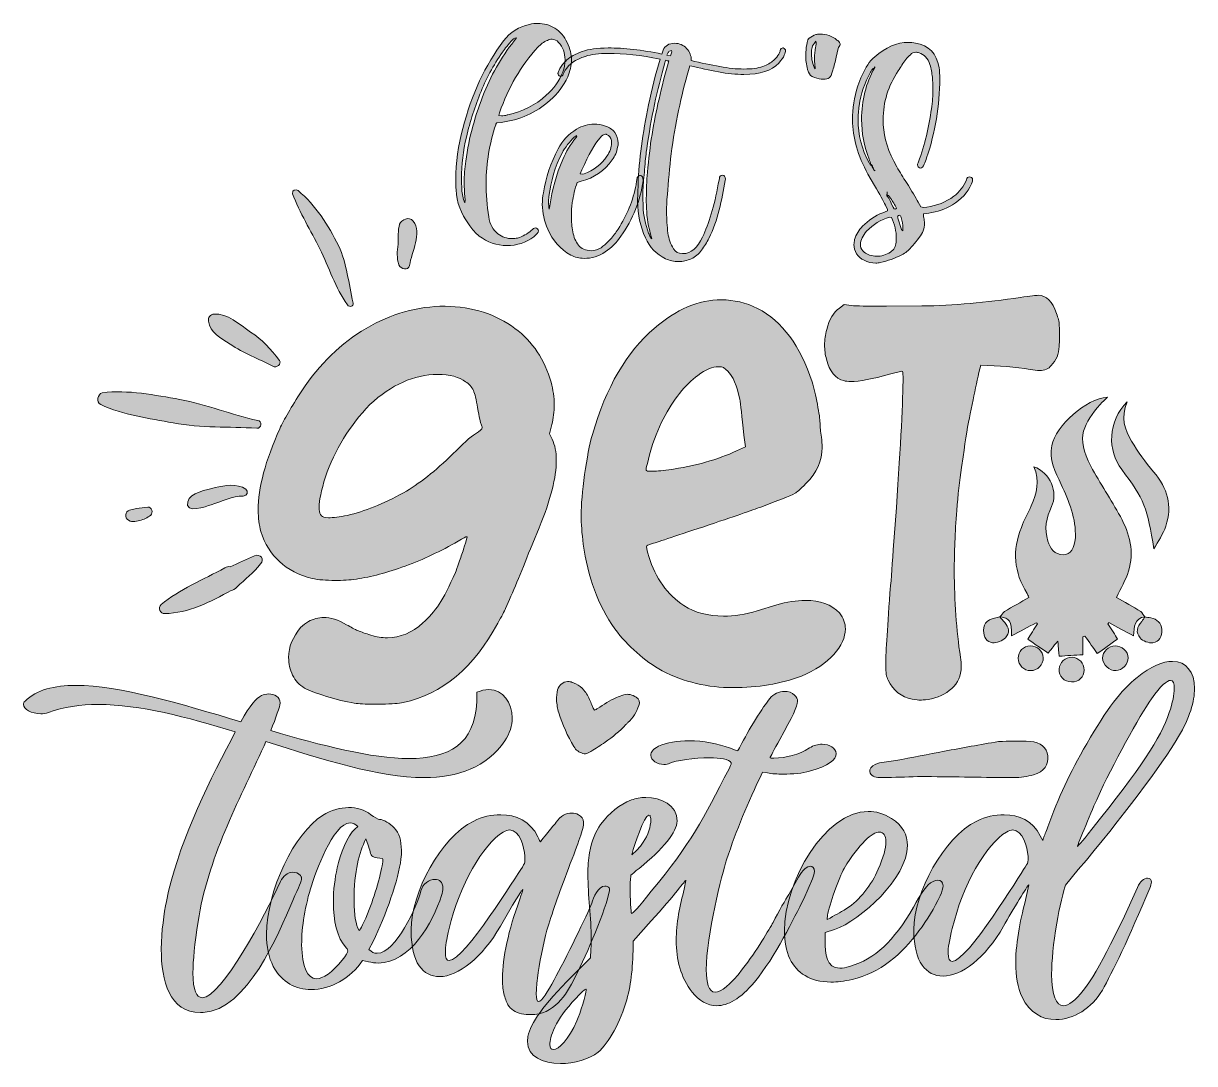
# Model space of a CAD drawing. Header units: inches. Extents: x 35 to 465, y -441 to -59.
import ezdxf

# ---------------------------------------------------------------- set-up
doc = ezdxf.new("R2010")
doc.units = ezdxf.units.IN
doc.header["$MEASUREMENT"] = 0
doc.layers.add('Layer 1', color=7, linetype='Continuous')

# ---------------------------------------------------------------- blocks, each defined once
blk = doc.blocks.new('block 4')
at = {"layer": 'Layer 1', "true_color": 0x0b0b0b}
h = blk.add_hatch(color=28, dxfattribs=at)
h.dxf.hatch_style = 2
edge = h.paths.add_edge_path()
edge.add_spline(control_points=[(393.23, -322.86), (397.05, -322.83), (401, -322.58), (404.92, -322.85), (408.79, -323.11), (410.97, -325.17), (411.38, -328.15), (411.81, -331.31), (409.99, -333.99), (406.15, -335.11), (403.85, -335.78), (401.37, -336.17), (398.98, -336.16), (388.19, -336.13), (377.41, -335.86), (366.63, -335.78), (362.38, -335.75), (358.13, -335.99), (353.88, -336.09), (352.21, -336.12), (350.53, -336.23), (348.87, -336.09), (347.23, -335.96), (345.66, -335.07), (345.97, -333.31), (346.14, -332.36), (347.62, -331.24), (348.71, -330.93), (350.89, -330.32), (353.22, -330.32), (355.46, -329.91), (361.43, -328.8), (367.38, -327.56), (373.34, -326.45), (379.91, -325.22), (386.49, -324.07), (393.23, -322.86)], knot_values=[0, 0, 0, 0, 1, 1, 1, 2, 2, 2, 3, 3, 3, 4, 4, 4, 5, 5, 5, 6, 6, 6, 7, 7, 7, 8, 8, 8, 9, 9, 9, 10, 10, 10, 11, 11, 11, 12, 12, 12, 12], degree=3, periodic=1)
at = {"layer": 'Layer 1', "lineweight": 0}
blk.add_open_spline([(393.23, -322.86), (397.05, -322.83), (401, -322.58), (404.92, -322.85), (408.79, -323.11), (410.97, -325.17), (411.38, -328.15), (411.81, -331.31), (409.99, -333.99), (406.15, -335.11), (403.85, -335.78), (401.37, -336.17), (398.98, -336.16), (388.19, -336.13), (377.41, -335.86), (366.63, -335.78), (362.38, -335.75), (358.13, -335.99), (353.88, -336.09), (352.21, -336.12), (350.53, -336.23), (348.87, -336.09), (347.23, -335.96), (345.66, -335.07), (345.97, -333.31), (346.14, -332.36), (347.62, -331.24), (348.71, -330.93), (350.89, -330.32), (353.22, -330.32), (355.46, -329.91), (361.43, -328.8), (367.38, -327.56), (373.34, -326.45), (379.91, -325.22), (386.49, -324.07), (393.23, -322.86)], degree=3, knots=[0, 0, 0, 0, 1, 1, 1, 2, 2, 2, 3, 3, 3, 4, 4, 4, 5, 5, 5, 6, 6, 6, 7, 7, 7, 8, 8, 8, 9, 9, 9, 10, 10, 10, 11, 11, 11, 12, 12, 12, 12], dxfattribs=at)
blk = doc.blocks.new('block 3')
at = {"layer": 'Layer 1'}
blk.add_blockref('block 4', (0, 0), dxfattribs=at)
blk = doc.blocks.new('block 6')
at = {"layer": 'Layer 1', "true_color": 0x0b0b0b}
h = blk.add_hatch(color=28, dxfattribs=at)
h.dxf.hatch_style = 2
edge = h.paths.add_edge_path()
edge.add_spline(control_points=[(401.92, -417), (400.21, -413.42), (399.59, -409.07), (399.59, -404.4), (399.59, -396.16), (401.61, -387.14), (403.32, -380.61), (403.32, -380.61), (404.41, -375.63), (404.41, -375.63), (404.1, -375.63), (398.5, -384.81), (395.08, -390.87), (388.39, -402.69), (379.68, -409.22), (372.84, -409.22), (366.62, -409.22), (362.11, -403.94), (362.11, -392.43), (362.11, -392.43), (362.11, -392.12), (362.11, -392.12), (362.27, -378.43), (373, -358.22), (385.28, -352.15), (388.39, -350.6), (391.97, -349.82), (395.39, -349.82), (400.68, -349.82), (405.81, -352), (408.61, -357.6), (408.61, -357.6), (409.54, -359.31), (409.54, -359.31), (409.54, -359.31), (409.85, -358.37), (409.85, -358.37), (410, -357.75), (410.78, -356.04), (411.4, -354.33), (415.29, -343.45), (419.33, -334.74), (425.71, -323.7), (433.33, -310.48), (438.15, -304.26), (444.22, -299.28), (449.35, -295.24), (453.7, -293.37), (457.28, -293.37), (462.25, -293.37), (465.36, -297.26), (465.36, -303.33), (465.36, -308.15), (463.5, -314.21), (459.46, -321.05), (453.23, -331.63), (438.46, -351.22), (422.6, -370.04), (422.6, -370.04), (417.93, -375.79), (417.93, -375.79), (417.31, -377.03), (415.6, -384.34), (414.67, -389.79), (413.43, -397.4), (412.8, -403.62), (412.8, -408.45), (412.8, -416.22), (414.36, -420.11), (417.16, -420.11), (420.89, -420.11), (427.11, -412.64), (434.42, -397.4), (434.42, -397.4), (438.93, -388.54), (438.93, -388.54), (438.93, -388.54), (444.37, -376.57), (444.37, -376.57), (445.3, -374.24), (446.86, -373.15), (448.1, -373.15), (448.88, -373.15), (449.5, -373.61), (449.5, -374.7), (449.5, -375.32), (449.19, -375.95), (448.88, -376.88), (441.26, -395.07), (435.04, -408.13), (431.46, -414.35), (427.58, -421.04), (420.73, -425.24), (414.36, -425.24), (409.38, -425.24), (404.72, -422.75), (401.92, -417)], knot_values=[0, 0, 0, 0, 1, 1, 1, 2, 2, 2, 3, 3, 3, 4, 4, 4, 5, 5, 5, 6, 6, 6, 7, 7, 7, 8, 8, 8, 9, 9, 9, 10, 10, 10, 11, 11, 11, 12, 12, 12, 13, 13, 13, 14, 14, 14, 15, 15, 15, 16, 16, 16, 17, 17, 17, 18, 18, 18, 19, 19, 19, 20, 20, 20, 21, 21, 21, 22, 22, 22, 23, 23, 23, 24, 24, 24, 25, 25, 25, 26, 26, 26, 27, 27, 27, 28, 28, 28, 29, 29, 29, 30, 30, 30, 31, 31, 31, 32, 32, 32, 32], degree=3, periodic=1)
edge = h.paths.add_edge_path()
edge.add_spline(control_points=[(403.01, -369.1), (403.94, -367.86), (404.1, -367.55), (404.1, -366.46), (404.1, -366.46), (404.1, -365.06), (404.1, -365.06), (403.79, -361.64), (402.23, -355.42), (398.5, -355.42), (397.88, -355.42), (397.1, -355.73), (396.17, -356.2), (388.7, -360.55), (379.99, -375.95), (376.26, -391.65), (375.17, -395.85), (374.71, -398.8), (374.71, -400.83), (374.71, -402.85), (375.33, -403.78), (376.26, -403.78), (381.86, -403.78), (401.14, -371.9), (403.01, -369.1)], knot_values=[0, 0, 0, 0, 1, 1, 1, 2, 2, 2, 3, 3, 3, 4, 4, 4, 5, 5, 5, 6, 6, 6, 7, 7, 7, 8, 8, 8, 8], degree=3, periodic=1)
edge = h.paths.add_edge_path()
edge.add_spline(control_points=[(427.58, -355.11), (445.46, -332.87), (452.92, -321.68), (456.03, -312.19), (457.28, -308.77), (457.9, -305.5), (457.9, -303.33), (457.9, -301.46), (457.59, -300.37), (456.5, -300.37), (455.26, -300.37), (452.92, -302.24), (449.5, -307.21), (445.3, -312.97), (434.88, -332.09), (429.75, -343.45), (427.89, -347.33), (422.29, -361.02), (422.29, -361.48), (422.44, -361.48), (423.53, -360.24), (427.58, -355.11)], knot_values=[0, 0, 0, 0, 1, 1, 1, 2, 2, 2, 3, 3, 3, 4, 4, 4, 5, 5, 5, 6, 6, 6, 7, 7, 7, 7], degree=3, periodic=1)
h = blk.add_hatch(color=28, dxfattribs=at)
h.dxf.hatch_style = 2
edge = h.paths.add_edge_path()
edge.add_spline(control_points=[(99.79, -422.6), (88.29, -422.6), (85.33, -410.93), (85.33, -399.27), (85.33, -392.58), (86.42, -385.9), (87.2, -381.7), (91.24, -361.95), (101.35, -340.34), (111.14, -322.14), (111.14, -322.14), (112.54, -319.34), (112.54, -319.34), (94.82, -313.9), (77.4, -309.24), (62.16, -309.24), (55.63, -309.24), (49.41, -310.17), (43.81, -312.19), (42.88, -312.5), (41.94, -312.66), (41.01, -312.66), (37.59, -312.66), (34.64, -310.95), (34.64, -309.24), (34.64, -308.77), (34.79, -308.46), (35.26, -307.99), (39.46, -303.79), (45.99, -302.24), (53.92, -302.24), (70.09, -302.24), (92.33, -308.92), (114.56, -315.61), (118.14, -309.39), (120.16, -306.9), (122.18, -305.97), (122.96, -305.66), (123.89, -305.35), (124.83, -305.35), (127, -305.35), (129.03, -306.59), (129.03, -308.61), (129.03, -308.61), (129.03, -308.77), (129.03, -308.77), (129.03, -309.86), (127.47, -314.21), (125.61, -318.88), (144.42, -324.32), (162.61, -329.14), (176.45, -329.14), (191.07, -329.14), (200.71, -323.85), (201.34, -308.3), (201.34, -308.3), (201.34, -304.73), (201.34, -304.73), (203.2, -304.1), (204.13, -303.79), (205.84, -303.79), (211.13, -303.79), (214.4, -308.61), (214.4, -314.21), (214.4, -317.01), (213.46, -319.97), (211.75, -322.61), (204.91, -332.4), (194.49, -336.14), (182.05, -336.14), (165.26, -336.14), (144.73, -329.45), (123.74, -322.92), (123.74, -322.92), (123.12, -324.48), (123.12, -324.48), (113.48, -345.31), (102.43, -366.15), (98.86, -389.16), (97.61, -397.4), (96.99, -403.62), (96.99, -407.98), (96.99, -414.51), (98.24, -417.15), (100.41, -417.15), (107.41, -417.15), (123.58, -386.83), (129.18, -374.39), (130.11, -372.37), (131.83, -370.97), (133.69, -370.97), (134.62, -370.97), (135.71, -371.28), (136.49, -372.21), (136.8, -372.52), (136.96, -372.68), (136.96, -373.15), (136.96, -374.24), (136.02, -376.1), (133.69, -381.39), (128.25, -393.98), (117.05, -421.66), (100.72, -422.6), (100.72, -422.6), (99.79, -422.6), (99.79, -422.6)], knot_values=[0, 0, 0, 0, 1, 1, 1, 2, 2, 2, 3, 3, 3, 4, 4, 4, 5, 5, 5, 6, 6, 6, 7, 7, 7, 8, 8, 8, 9, 9, 9, 10, 10, 10, 11, 11, 11, 12, 12, 12, 13, 13, 13, 14, 14, 14, 15, 15, 15, 16, 16, 16, 17, 17, 17, 18, 18, 18, 19, 19, 19, 20, 20, 20, 21, 21, 21, 22, 22, 22, 23, 23, 23, 24, 24, 24, 25, 25, 25, 26, 26, 26, 27, 27, 27, 28, 28, 28, 29, 29, 29, 30, 30, 30, 31, 31, 31, 32, 32, 32, 33, 33, 33, 34, 34, 34, 35, 35, 35, 35], degree=3, periodic=1)
h = blk.add_hatch(color=28, dxfattribs=at)
h.dxf.hatch_style = 2
edge = h.paths.add_edge_path()
edge.add_spline(control_points=[(219.99, -433.33), (219.99, -433.33), (220.14, -431.46), (220.14, -431.46), (221.23, -426.33), (225.59, -420.26), (236.47, -409.22), (236.47, -409.22), (243.16, -402.54), (243.16, -402.54), (243.31, -399.27), (243.47, -398.8), (243.47, -395.54), (243.47, -387.92), (242.23, -379.37), (242.23, -371.75), (242.23, -368.95), (242.38, -366.3), (242.85, -363.82), (243.78, -359), (245.02, -356.04), (246.89, -353.4), (250.31, -349.04), (253.73, -346.09), (258.24, -344.38), (259.8, -343.76), (261.66, -343.45), (263.53, -343.45), (269.13, -343.45), (275.04, -346.25), (275.04, -352.15), (275.04, -356.04), (269.9, -362.57), (261.04, -369.57), (259.64, -370.66), (258.4, -371.9), (258.09, -372.06), (257.93, -372.37), (257.77, -374.24), (257.77, -376.41), (257.77, -380.46), (258.09, -386.05), (258.24, -386.21), (258.86, -386.21), (260.57, -384.19), (265.55, -377.97), (280.32, -360.08), (284.52, -351.69), (294.16, -332.87), (294.63, -332.09), (294.94, -331.32), (294.94, -330.85), (294.94, -330.85), (294.94, -330.69), (294.94, -330.69), (294.16, -329.45), (290.9, -328.83), (287.01, -328.83), (281.41, -328.83), (274.41, -329.92), (272.39, -330.85), (271.77, -331.16), (270.99, -331.32), (270.22, -331.32), (267.73, -331.32), (265.39, -329.76), (265.39, -327.9), (265.39, -326.81), (266.17, -325.72), (268.19, -324.63), (271.3, -323.23), (275.19, -322.61), (279.39, -322.61), (284.68, -322.61), (290.28, -323.7), (294.32, -325.25), (294.32, -325.25), (297.12, -326.34), (297.12, -326.34), (297.43, -326.34), (297.9, -325.41), (298.36, -324.48), (301.01, -319.19), (306.91, -309.7), (309.09, -307.06), (310.49, -305.35), (312.67, -304.41), (314.53, -304.41), (315.93, -304.41), (317.33, -304.88), (318.26, -305.81), (318.89, -306.59), (319.35, -307.06), (319.35, -308.15), (319.35, -310.01), (317.49, -313.59), (312.82, -322.14), (310.8, -325.72), (309.25, -328.83), (309.25, -328.83), (309.25, -328.98), (309.71, -328.98), (310.65, -328.98), (315.31, -328.83), (319.66, -327.9), (323.71, -325.25), (325.26, -324.32), (326.82, -323.85), (328.37, -323.85), (331.17, -323.85), (333.5, -325.41), (333.5, -327.27), (333.5, -329.45), (331.02, -331.94), (323.71, -333.8), (321.37, -334.58), (317.49, -334.89), (314.07, -334.89), (311.89, -334.89), (309.87, -334.74), (308.31, -334.43), (308.31, -334.43), (306.45, -334.12), (306.45, -334.12), (300.85, -345.93), (296.96, -355.26), (293.23, -366.46), (291.68, -371.44), (285.77, -394.29), (285.77, -406.89), (285.77, -411.71), (286.7, -415.13), (289.03, -415.13), (291.21, -415.13), (294.47, -412.64), (299.14, -406.58), (304.27, -400.05), (309.09, -391.65), (310.33, -389.47), (312.51, -385.43), (315, -380.77), (316.09, -379.21), (316.09, -379.21), (319.66, -372.84), (319.66, -372.84), (321.22, -370.04), (322.93, -368.79), (324.02, -368.79), (324.95, -368.79), (325.57, -369.41), (325.57, -370.66), (325.57, -371.44), (325.26, -372.37), (324.8, -373.46), (324.8, -373.46), (321.69, -380.77), (321.69, -380.77), (317.95, -387.76), (311.27, -402.07), (303.49, -411.4), (298.36, -417.62), (293.7, -420.11), (289.65, -420.11), (286.08, -420.11), (283.12, -418.24), (280.63, -415.13), (276.28, -409.69), (274.72, -403), (274.72, -396.16), (274.72, -389.63), (276.12, -383.1), (277.68, -377.19), (277.68, -377.19), (278.3, -374.08), (278.3, -374.08), (278.3, -374.08), (278.3, -373.92), (278.3, -373.92), (278.3, -373.92), (276.9, -375.48), (275.19, -377.66), (273.64, -379.68), (269.28, -384.81), (265.55, -388.85), (265.55, -388.85), (258.86, -396.32), (258.86, -396.32), (258.86, -406.11), (258.24, -411.4), (256.53, -417.93), (254.35, -425.86), (249.84, -433.95), (245.96, -437.21), (242.69, -439.86), (237.25, -441.41), (232.12, -441.41), (225.74, -441.41), (219.99, -438.92), (219.99, -433.33)], knot_values=[0, 0, 0, 0, 1, 1, 1, 2, 2, 2, 3, 3, 3, 4, 4, 4, 5, 5, 5, 6, 6, 6, 7, 7, 7, 8, 8, 8, 9, 9, 9, 10, 10, 10, 11, 11, 11, 12, 12, 12, 13, 13, 13, 14, 14, 14, 15, 15, 15, 16, 16, 16, 17, 17, 17, 18, 18, 18, 19, 19, 19, 20, 20, 20, 21, 21, 21, 22, 22, 22, 23, 23, 23, 24, 24, 24, 25, 25, 25, 26, 26, 26, 27, 27, 27, 28, 28, 28, 29, 29, 29, 30, 30, 30, 31, 31, 31, 32, 32, 32, 33, 33, 33, 34, 34, 34, 35, 35, 35, 36, 36, 36, 37, 37, 37, 38, 38, 38, 39, 39, 39, 40, 40, 40, 41, 41, 41, 42, 42, 42, 43, 43, 43, 44, 44, 44, 45, 45, 45, 46, 46, 46, 47, 47, 47, 48, 48, 48, 49, 49, 49, 50, 50, 50, 51, 51, 51, 52, 52, 52, 53, 53, 53, 54, 54, 54, 55, 55, 55, 56, 56, 56, 57, 57, 57, 58, 58, 58, 59, 59, 59, 60, 60, 60, 61, 61, 61, 62, 62, 62, 63, 63, 63, 64, 64, 64, 65, 65, 65, 66, 66, 66, 66], degree=3, periodic=1)
edge = h.paths.add_edge_path()
edge.add_spline(control_points=[(238.18, -425.71), (239.43, -422.91), (241.6, -415.75), (241.6, -414.35), (241.6, -414.35), (241.6, -414.2), (241.6, -414.2), (241.6, -414.2), (241.45, -414.04), (241.45, -414.04), (240.98, -414.04), (240.05, -414.98), (238.03, -417.15), (233.67, -421.97), (231.81, -424.46), (230.1, -428.04), (228.7, -430.99), (228.23, -433.01), (228.23, -434.41), (228.23, -435.66), (228.7, -436.28), (229.47, -436.28), (231.5, -436.28), (235.23, -432.55), (238.18, -425.71)], knot_values=[0, 0, 0, 0, 1, 1, 1, 2, 2, 2, 3, 3, 3, 4, 4, 4, 5, 5, 5, 6, 6, 6, 7, 7, 7, 8, 8, 8, 8], degree=3, periodic=1)
edge = h.paths.add_edge_path()
edge.add_spline(control_points=[(262.6, -359.93), (264.31, -357.44), (265.39, -354.02), (265.39, -351.69), (265.39, -351.07), (265.24, -350.6), (265.08, -350.13), (265.08, -350.13), (264.62, -349.98), (264.62, -349.98), (262.91, -349.98), (259.02, -362.11), (258.86, -362.57), (258.86, -362.57), (258.4, -364.59), (258.4, -364.59), (260.11, -362.88), (261.2, -362.11), (262.6, -359.93)], knot_values=[0, 0, 0, 0, 1, 1, 1, 2, 2, 2, 3, 3, 3, 4, 4, 4, 5, 5, 5, 6, 6, 6, 6], degree=3, periodic=1)
h = blk.add_hatch(color=28, dxfattribs=at)
h.dxf.hatch_style = 2
edge = h.paths.add_edge_path()
edge.add_spline(control_points=[(126.54, -405.65), (124.83, -402.38), (124.05, -398.34), (124.05, -393.83), (124.05, -377.66), (134.47, -356.35), (144.58, -350.13), (148, -348.11), (151.11, -347.18), (154.22, -347.18), (157.17, -347.18), (159.97, -347.96), (162.46, -349.82), (163.7, -350.75), (165.1, -351.53), (165.57, -351.53), (166.97, -351.53), (169.61, -353.09), (171.01, -354.64), (172.88, -356.66), (173.65, -359.31), (173.65, -362.88), (173.65, -363.97), (173.65, -365.06), (173.5, -366.15), (172.56, -373.46), (168.05, -386.83), (163.23, -396.47), (163.23, -396.47), (161.68, -399.43), (161.68, -399.43), (162.92, -400.36), (163.39, -400.83), (164.79, -400.83), (171.48, -400.83), (179.56, -383.41), (180.81, -377.81), (181.43, -375.32), (183.92, -373.61), (185.94, -373.61), (187.65, -373.61), (188.89, -374.55), (188.89, -376.88), (188.89, -377.66), (188.74, -378.43), (188.43, -379.52), (185.16, -389.63), (176.92, -404.4), (165.1, -404.4), (164.01, -404.4), (162.77, -404.25), (161.52, -403.94), (161.52, -403.94), (159.35, -403.47), (159.35, -403.47), (154.99, -410), (147.53, -414.2), (140.38, -414.2), (134.93, -414.2), (129.65, -411.56), (126.54, -405.65)], knot_values=[0, 0, 0, 0, 1, 1, 1, 2, 2, 2, 3, 3, 3, 4, 4, 4, 5, 5, 5, 6, 6, 6, 7, 7, 7, 8, 8, 8, 9, 9, 9, 10, 10, 10, 11, 11, 11, 12, 12, 12, 13, 13, 13, 14, 14, 14, 15, 15, 15, 16, 16, 16, 17, 17, 17, 18, 18, 18, 19, 19, 19, 20, 20, 20, 20], degree=3, periodic=1)
edge = h.paths.add_edge_path()
edge.add_spline(control_points=[(151.88, -403.31), (153.28, -401.45), (153.91, -400.51), (153.91, -399.89), (153.91, -399.58), (153.75, -399.27), (153.44, -398.96), (149.86, -395.07), (148.62, -388.54), (148.62, -382.17), (148.62, -377.5), (149.24, -372.99), (150.02, -369.41), (150.95, -364.13), (154.06, -357.44), (156.55, -355.11), (156.55, -355.11), (157.64, -354.18), (157.64, -354.18), (156.7, -353.24), (155.77, -352.78), (154.84, -352.78), (148.46, -352.78), (141.78, -372.06), (140.69, -375.63), (138.2, -383.25), (136.96, -391.18), (136.96, -397.72), (137.11, -405.96), (139.13, -410.16), (142.4, -410.16), (144.89, -410.16), (148.15, -407.98), (151.88, -403.31)], knot_values=[0, 0, 0, 0, 1, 1, 1, 2, 2, 2, 3, 3, 3, 4, 4, 4, 5, 5, 5, 6, 6, 6, 7, 7, 7, 8, 8, 8, 9, 9, 9, 10, 10, 10, 11, 11, 11, 11], degree=3, periodic=1)
edge = h.paths.add_edge_path()
edge.add_spline(control_points=[(161.84, -384.65), (164.17, -378.59), (166.81, -369.1), (166.81, -366.62), (166.81, -366.3), (166.81, -365.99), (166.65, -365.99), (166.65, -365.99), (164.79, -365.68), (164.79, -365.68), (162.92, -365.53), (162.3, -364.75), (161.99, -362.88), (161.84, -362.11), (161.37, -360.71), (161.06, -360.08), (161.06, -360.08), (160.59, -358.69), (160.59, -358.69), (158.1, -363.97), (156.24, -370.19), (156.24, -381.7), (156.24, -386.36), (156.86, -390.41), (158.1, -392.43), (158.41, -392.43), (159.97, -389.32), (161.84, -384.65)], knot_values=[0, 0, 0, 0, 1, 1, 1, 2, 2, 2, 3, 3, 3, 4, 4, 4, 5, 5, 5, 6, 6, 6, 7, 7, 7, 8, 8, 8, 9, 9, 9, 9], degree=3, periodic=1)
h = blk.add_hatch(color=28, dxfattribs=at)
h.dxf.hatch_style = 2
edge = h.paths.add_edge_path()
edge.add_spline(control_points=[(316.55, -402.85), (315.15, -399.89), (314.53, -396.47), (314.53, -392.58), (314.53, -374.24), (329.46, -348.58), (345.32, -348.58), (348.12, -348.58), (351.07, -349.36), (353.87, -351.22), (358.07, -353.86), (359.78, -357.29), (359.78, -361.17), (359.78, -373.15), (342.52, -388.7), (332.88, -392.12), (332.88, -392.12), (329.46, -393.21), (329.46, -393.21), (329.46, -393.21), (329.46, -396.01), (329.46, -396.01), (329.46, -401.14), (329.92, -406.27), (334.9, -406.27), (335.99, -406.27), (337.08, -406.11), (338.48, -405.65), (347.96, -402.85), (354.65, -396.47), (361.96, -383.88), (365.07, -378.43), (365.69, -377.5), (367.4, -375.63), (368.49, -374.55), (369.89, -373.92), (370.98, -373.92), (372.07, -373.92), (372.84, -374.55), (372.84, -375.95), (372.84, -376.88), (372.53, -378.12), (371.76, -379.68), (369.58, -384.19), (367.09, -388.54), (363.98, -392.58), (357.76, -401.14), (349.67, -408.13), (339.41, -410.47), (336.45, -411.09), (333.97, -411.4), (331.63, -411.4), (323.86, -411.4), (319.04, -407.98), (316.55, -402.85)], knot_values=[0, 0, 0, 0, 1, 1, 1, 2, 2, 2, 3, 3, 3, 4, 4, 4, 5, 5, 5, 6, 6, 6, 7, 7, 7, 8, 8, 8, 9, 9, 9, 10, 10, 10, 11, 11, 11, 12, 12, 12, 13, 13, 13, 14, 14, 14, 15, 15, 15, 16, 16, 16, 17, 17, 17, 18, 18, 18, 18], degree=3, periodic=1)
edge = h.paths.add_edge_path()
edge.add_spline(control_points=[(337.39, -384.34), (342.21, -381.23), (346.56, -375.63), (349.05, -369.88), (350.92, -365.53), (351.85, -362.11), (351.85, -359.77), (351.85, -357.44), (350.92, -356.2), (349.52, -356.2), (346.87, -356.2), (342.21, -360.24), (336.45, -369.57), (334.74, -372.68), (330.86, -383.41), (330.39, -386.83), (330.39, -386.83), (330.24, -388.39), (330.24, -388.39), (333.19, -386.83), (334.74, -385.9), (337.39, -384.34)], knot_values=[0, 0, 0, 0, 1, 1, 1, 2, 2, 2, 3, 3, 3, 4, 4, 4, 5, 5, 5, 6, 6, 6, 7, 7, 7, 7], degree=3, periodic=1)
h = blk.add_hatch(color=28, dxfattribs=at)
h.dxf.hatch_style = 2
edge = h.paths.add_edge_path()
edge.add_spline(control_points=[(217.82, -423.06), (215.64, -422.6), (213.77, -421.35), (212.84, -419.8), (212.22, -418.71), (211.75, -417.31), (211.28, -415.6), (210.97, -413.89), (210.82, -412.02), (210.82, -410), (210.82, -402.54), (212.99, -392.43), (217.19, -380.92), (217.82, -379.21), (218.28, -377.81), (218.28, -377.5), (218.28, -377.5), (218.28, -377.35), (218.28, -377.35), (218.28, -377.35), (217.82, -377.81), (217.5, -378.43), (217.5, -378.43), (214.55, -383.1), (214.55, -383.1), (214.55, -383.1), (210.04, -390.87), (210.04, -390.87), (203.51, -402.38), (194.49, -409.38), (187.65, -409.38), (181.58, -409.38), (177.23, -404.25), (177.23, -392.74), (177.23, -392.74), (177.23, -392.12), (177.23, -392.12), (177.38, -378.43), (187.96, -358.22), (200.24, -352.15), (203.35, -350.6), (206.77, -349.82), (210.2, -349.82), (215.79, -349.82), (220.93, -352.15), (223.88, -357.91), (224.35, -359), (224.66, -359.77), (224.81, -359.77), (224.81, -359.31), (229.94, -353.55), (230.57, -352.62), (232.12, -350.29), (234.3, -349.2), (236.32, -349.2), (237.25, -349.2), (238.03, -349.36), (238.81, -349.82), (239.89, -350.44), (240.67, -351.22), (240.67, -352.62), (240.67, -355.11), (238.96, -359.62), (235.07, -369.57), (231.65, -378.43), (228.86, -386.83), (227.14, -392.27), (225.75, -397.56), (224.35, -404.56), (223.72, -410), (223.41, -412.49), (223.26, -414.51), (223.26, -415.75), (223.26, -417.62), (223.57, -418.55), (224.04, -418.55), (225.28, -418.55), (227.46, -414.98), (229.79, -410.62), (233.83, -403.31), (242.23, -386.21), (243.63, -382.32), (244.25, -380.3), (246.12, -376.1), (248.45, -376.1), (248.76, -376.1), (249.07, -376.1), (249.38, -376.26), (250, -376.57), (250.16, -376.72), (250.16, -377.35), (250.16, -377.35), (250.16, -377.81), (250.16, -377.81), (248.91, -384.65), (241.92, -400.98), (237.56, -409.53), (235.85, -413.11), (233.83, -416.38), (231.34, -419.02), (228.7, -421.66), (225.43, -423.37), (221.24, -423.37), (220.15, -423.37), (219.06, -423.37), (217.82, -423.06)], knot_values=[0, 0, 0, 0, 1, 1, 1, 2, 2, 2, 3, 3, 3, 4, 4, 4, 5, 5, 5, 6, 6, 6, 7, 7, 7, 8, 8, 8, 9, 9, 9, 10, 10, 10, 11, 11, 11, 12, 12, 12, 13, 13, 13, 14, 14, 14, 15, 15, 15, 16, 16, 16, 17, 17, 17, 18, 18, 18, 19, 19, 19, 20, 20, 20, 21, 21, 21, 22, 22, 22, 23, 23, 23, 24, 24, 24, 25, 25, 25, 26, 26, 26, 27, 27, 27, 28, 28, 28, 29, 29, 29, 30, 30, 30, 31, 31, 31, 32, 32, 32, 33, 33, 33, 34, 34, 34, 35, 35, 35, 35], degree=3, periodic=1)
edge = h.paths.add_edge_path()
edge.add_spline(control_points=[(218.13, -369.1), (218.9, -367.86), (219.06, -367.55), (219.06, -366.46), (219.06, -366.46), (219.06, -365.06), (219.06, -365.06), (218.75, -361.64), (217.19, -355.42), (213.46, -355.42), (212.84, -355.42), (212.06, -355.73), (211.13, -356.2), (203.66, -360.55), (194.96, -375.95), (191.22, -391.65), (190.29, -395.69), (189.82, -398.49), (189.82, -400.36), (189.82, -402.54), (190.29, -403.47), (191.22, -403.47), (196.82, -403.47), (215.95, -372.21), (218.13, -369.1)], knot_values=[0, 0, 0, 0, 1, 1, 1, 2, 2, 2, 3, 3, 3, 4, 4, 4, 5, 5, 5, 6, 6, 6, 7, 7, 7, 8, 8, 8, 8], degree=3, periodic=1)
at = {"layer": 'Layer 1', "lineweight": 0}
for points, knots in [([(401.92, -417), (400.21, -413.42), (399.59, -409.07), (399.59, -404.4), (399.59, -396.16), (401.61, -387.14), (403.32, -380.61), (403.32, -380.61), (404.41, -375.63), (404.41, -375.63), (404.1, -375.63), (398.5, -384.81), (395.08, -390.87), (388.39, -402.69), (379.68, -409.22), (372.84, -409.22), (366.62, -409.22), (362.11, -403.94), (362.11, -392.43), (362.11, -392.43), (362.11, -392.12), (362.11, -392.12), (362.27, -378.43), (373, -358.22), (385.28, -352.15), (388.39, -350.6), (391.97, -349.82), (395.39, -349.82), (400.68, -349.82), (405.81, -352), (408.61, -357.6), (408.61, -357.6), (409.54, -359.31), (409.54, -359.31), (409.54, -359.31), (409.85, -358.37), (409.85, -358.37), (410, -357.75), (410.78, -356.04), (411.4, -354.33), (415.29, -343.45), (419.33, -334.74), (425.71, -323.7), (433.33, -310.48), (438.15, -304.26), (444.22, -299.28), (449.35, -295.24), (453.7, -293.37), (457.28, -293.37), (462.25, -293.37), (465.36, -297.26), (465.36, -303.33), (465.36, -308.15), (463.5, -314.21), (459.46, -321.05), (453.23, -331.63), (438.46, -351.22), (422.6, -370.04), (422.6, -370.04), (417.93, -375.79), (417.93, -375.79), (417.31, -377.03), (415.6, -384.34), (414.67, -389.79), (413.43, -397.4), (412.8, -403.62), (412.8, -408.45), (412.8, -416.22), (414.36, -420.11), (417.16, -420.11), (420.89, -420.11), (427.11, -412.64), (434.42, -397.4), (434.42, -397.4), (438.93, -388.54), (438.93, -388.54), (438.93, -388.54), (444.37, -376.57), (444.37, -376.57), (445.3, -374.24), (446.86, -373.15), (448.1, -373.15), (448.88, -373.15), (449.5, -373.61), (449.5, -374.7), (449.5, -375.32), (449.19, -375.95), (448.88, -376.88), (441.26, -395.07), (435.04, -408.13), (431.46, -414.35), (427.58, -421.04), (420.73, -425.24), (414.36, -425.24), (409.38, -425.24), (404.72, -422.75), (401.92, -417)], [0, 0, 0, 0, 1, 1, 1, 2, 2, 2, 3, 3, 3, 4, 4, 4, 5, 5, 5, 6, 6, 6, 7, 7, 7, 8, 8, 8, 9, 9, 9, 10, 10, 10, 11, 11, 11, 12, 12, 12, 13, 13, 13, 14, 14, 14, 15, 15, 15, 16, 16, 16, 17, 17, 17, 18, 18, 18, 19, 19, 19, 20, 20, 20, 21, 21, 21, 22, 22, 22, 23, 23, 23, 24, 24, 24, 25, 25, 25, 26, 26, 26, 27, 27, 27, 28, 28, 28, 29, 29, 29, 30, 30, 30, 31, 31, 31, 32, 32, 32, 32]), ([(427.58, -355.11), (445.46, -332.87), (452.92, -321.68), (456.03, -312.19), (457.28, -308.77), (457.9, -305.5), (457.9, -303.33), (457.9, -301.46), (457.59, -300.37), (456.5, -300.37), (455.26, -300.37), (452.92, -302.24), (449.5, -307.21), (445.3, -312.97), (434.88, -332.09), (429.75, -343.45), (427.89, -347.33), (422.29, -361.02), (422.29, -361.48), (422.44, -361.48), (423.53, -360.24), (427.58, -355.11)], [0, 0, 0, 0, 1, 1, 1, 2, 2, 2, 3, 3, 3, 4, 4, 4, 5, 5, 5, 6, 6, 6, 7, 7, 7, 7]), ([(99.79, -422.6), (88.29, -422.6), (85.33, -410.93), (85.33, -399.27), (85.33, -392.58), (86.42, -385.9), (87.2, -381.7), (91.24, -361.95), (101.35, -340.34), (111.14, -322.14), (111.14, -322.14), (112.54, -319.34), (112.54, -319.34), (94.82, -313.9), (77.4, -309.24), (62.16, -309.24), (55.63, -309.24), (49.41, -310.17), (43.81, -312.19), (42.88, -312.5), (41.94, -312.66), (41.01, -312.66), (37.59, -312.66), (34.64, -310.95), (34.64, -309.24), (34.64, -308.77), (34.79, -308.46), (35.26, -307.99), (39.46, -303.79), (45.99, -302.24), (53.92, -302.24), (70.09, -302.24), (92.33, -308.92), (114.56, -315.61), (118.14, -309.39), (120.16, -306.9), (122.18, -305.97), (122.96, -305.66), (123.89, -305.35), (124.83, -305.35), (127, -305.35), (129.03, -306.59), (129.03, -308.61), (129.03, -308.61), (129.03, -308.77), (129.03, -308.77), (129.03, -309.86), (127.47, -314.21), (125.61, -318.88), (144.42, -324.32), (162.61, -329.14), (176.45, -329.14), (191.07, -329.14), (200.71, -323.85), (201.34, -308.3), (201.34, -308.3), (201.34, -304.73), (201.34, -304.73), (203.2, -304.1), (204.13, -303.79), (205.84, -303.79), (211.13, -303.79), (214.4, -308.61), (214.4, -314.21), (214.4, -317.01), (213.46, -319.97), (211.75, -322.61), (204.91, -332.4), (194.49, -336.14), (182.05, -336.14), (165.26, -336.14), (144.73, -329.45), (123.74, -322.92), (123.74, -322.92), (123.12, -324.48), (123.12, -324.48), (113.48, -345.31), (102.43, -366.15), (98.86, -389.16), (97.61, -397.4), (96.99, -403.62), (96.99, -407.98), (96.99, -414.51), (98.24, -417.15), (100.41, -417.15), (107.41, -417.15), (123.58, -386.83), (129.18, -374.39), (130.11, -372.37), (131.83, -370.97), (133.69, -370.97), (134.62, -370.97), (135.71, -371.28), (136.49, -372.21), (136.8, -372.52), (136.96, -372.68), (136.96, -373.15), (136.96, -374.24), (136.02, -376.1), (133.69, -381.39), (128.25, -393.98), (117.05, -421.66), (100.72, -422.6), (100.72, -422.6), (99.79, -422.6), (99.79, -422.6)], [0, 0, 0, 0, 1, 1, 1, 2, 2, 2, 3, 3, 3, 4, 4, 4, 5, 5, 5, 6, 6, 6, 7, 7, 7, 8, 8, 8, 9, 9, 9, 10, 10, 10, 11, 11, 11, 12, 12, 12, 13, 13, 13, 14, 14, 14, 15, 15, 15, 16, 16, 16, 17, 17, 17, 18, 18, 18, 19, 19, 19, 20, 20, 20, 21, 21, 21, 22, 22, 22, 23, 23, 23, 24, 24, 24, 25, 25, 25, 26, 26, 26, 27, 27, 27, 28, 28, 28, 29, 29, 29, 30, 30, 30, 31, 31, 31, 32, 32, 32, 33, 33, 33, 34, 34, 34, 35, 35, 35, 35]), ([(219.99, -433.33), (219.99, -433.33), (220.14, -431.46), (220.14, -431.46), (221.23, -426.33), (225.59, -420.26), (236.47, -409.22), (236.47, -409.22), (243.16, -402.54), (243.16, -402.54), (243.31, -399.27), (243.47, -398.8), (243.47, -395.54), (243.47, -387.92), (242.23, -379.37), (242.23, -371.75), (242.23, -368.95), (242.38, -366.3), (242.85, -363.82), (243.78, -359), (245.02, -356.04), (246.89, -353.4), (250.31, -349.04), (253.73, -346.09), (258.24, -344.38), (259.8, -343.76), (261.66, -343.45), (263.53, -343.45), (269.13, -343.45), (275.04, -346.25), (275.04, -352.15), (275.04, -356.04), (269.9, -362.57), (261.04, -369.57), (259.64, -370.66), (258.4, -371.9), (258.09, -372.06), (257.93, -372.37), (257.77, -374.24), (257.77, -376.41), (257.77, -380.46), (258.09, -386.05), (258.24, -386.21), (258.86, -386.21), (260.57, -384.19), (265.55, -377.97), (280.32, -360.08), (284.52, -351.69), (294.16, -332.87), (294.63, -332.09), (294.94, -331.32), (294.94, -330.85), (294.94, -330.85), (294.94, -330.69), (294.94, -330.69), (294.16, -329.45), (290.9, -328.83), (287.01, -328.83), (281.41, -328.83), (274.41, -329.92), (272.39, -330.85), (271.77, -331.16), (270.99, -331.32), (270.22, -331.32), (267.73, -331.32), (265.39, -329.76), (265.39, -327.9), (265.39, -326.81), (266.17, -325.72), (268.19, -324.63), (271.3, -323.23), (275.19, -322.61), (279.39, -322.61), (284.68, -322.61), (290.28, -323.7), (294.32, -325.25), (294.32, -325.25), (297.12, -326.34), (297.12, -326.34), (297.43, -326.34), (297.9, -325.41), (298.36, -324.48), (301.01, -319.19), (306.91, -309.7), (309.09, -307.06), (310.49, -305.35), (312.67, -304.41), (314.53, -304.41), (315.93, -304.41), (317.33, -304.88), (318.26, -305.81), (318.89, -306.59), (319.35, -307.06), (319.35, -308.15), (319.35, -310.01), (317.49, -313.59), (312.82, -322.14), (310.8, -325.72), (309.25, -328.83), (309.25, -328.83), (309.25, -328.98), (309.71, -328.98), (310.65, -328.98), (315.31, -328.83), (319.66, -327.9), (323.71, -325.25), (325.26, -324.32), (326.82, -323.85), (328.37, -323.85), (331.17, -323.85), (333.5, -325.41), (333.5, -327.27), (333.5, -329.45), (331.02, -331.94), (323.71, -333.8), (321.37, -334.58), (317.49, -334.89), (314.07, -334.89), (311.89, -334.89), (309.87, -334.74), (308.31, -334.43), (308.31, -334.43), (306.45, -334.12), (306.45, -334.12), (300.85, -345.93), (296.96, -355.26), (293.23, -366.46), (291.68, -371.44), (285.77, -394.29), (285.77, -406.89), (285.77, -411.71), (286.7, -415.13), (289.03, -415.13), (291.21, -415.13), (294.47, -412.64), (299.14, -406.58), (304.27, -400.05), (309.09, -391.65), (310.33, -389.47), (312.51, -385.43), (315, -380.77), (316.09, -379.21), (316.09, -379.21), (319.66, -372.84), (319.66, -372.84), (321.22, -370.04), (322.93, -368.79), (324.02, -368.79), (324.95, -368.79), (325.57, -369.41), (325.57, -370.66), (325.57, -371.44), (325.26, -372.37), (324.8, -373.46), (324.8, -373.46), (321.69, -380.77), (321.69, -380.77), (317.95, -387.76), (311.27, -402.07), (303.49, -411.4), (298.36, -417.62), (293.7, -420.11), (289.65, -420.11), (286.08, -420.11), (283.12, -418.24), (280.63, -415.13), (276.28, -409.69), (274.72, -403), (274.72, -396.16), (274.72, -389.63), (276.12, -383.1), (277.68, -377.19), (277.68, -377.19), (278.3, -374.08), (278.3, -374.08), (278.3, -374.08), (278.3, -373.92), (278.3, -373.92), (278.3, -373.92), (276.9, -375.48), (275.19, -377.66), (273.64, -379.68), (269.28, -384.81), (265.55, -388.85), (265.55, -388.85), (258.86, -396.32), (258.86, -396.32), (258.86, -406.11), (258.24, -411.4), (256.53, -417.93), (254.35, -425.86), (249.84, -433.95), (245.96, -437.21), (242.69, -439.86), (237.25, -441.41), (232.12, -441.41), (225.74, -441.41), (219.99, -438.92), (219.99, -433.33)], [0, 0, 0, 0, 1, 1, 1, 2, 2, 2, 3, 3, 3, 4, 4, 4, 5, 5, 5, 6, 6, 6, 7, 7, 7, 8, 8, 8, 9, 9, 9, 10, 10, 10, 11, 11, 11, 12, 12, 12, 13, 13, 13, 14, 14, 14, 15, 15, 15, 16, 16, 16, 17, 17, 17, 18, 18, 18, 19, 19, 19, 20, 20, 20, 21, 21, 21, 22, 22, 22, 23, 23, 23, 24, 24, 24, 25, 25, 25, 26, 26, 26, 27, 27, 27, 28, 28, 28, 29, 29, 29, 30, 30, 30, 31, 31, 31, 32, 32, 32, 33, 33, 33, 34, 34, 34, 35, 35, 35, 36, 36, 36, 37, 37, 37, 38, 38, 38, 39, 39, 39, 40, 40, 40, 41, 41, 41, 42, 42, 42, 43, 43, 43, 44, 44, 44, 45, 45, 45, 46, 46, 46, 47, 47, 47, 48, 48, 48, 49, 49, 49, 50, 50, 50, 51, 51, 51, 52, 52, 52, 53, 53, 53, 54, 54, 54, 55, 55, 55, 56, 56, 56, 57, 57, 57, 58, 58, 58, 59, 59, 59, 60, 60, 60, 61, 61, 61, 62, 62, 62, 63, 63, 63, 64, 64, 64, 65, 65, 65, 66, 66, 66, 66]), ([(126.54, -405.65), (124.83, -402.38), (124.05, -398.34), (124.05, -393.83), (124.05, -377.66), (134.47, -356.35), (144.58, -350.13), (148, -348.11), (151.11, -347.18), (154.22, -347.18), (157.17, -347.18), (159.97, -347.96), (162.46, -349.82), (163.7, -350.75), (165.1, -351.53), (165.57, -351.53), (166.97, -351.53), (169.61, -353.09), (171.01, -354.64), (172.88, -356.66), (173.65, -359.31), (173.65, -362.88), (173.65, -363.97), (173.65, -365.06), (173.5, -366.15), (172.56, -373.46), (168.05, -386.83), (163.23, -396.47), (163.23, -396.47), (161.68, -399.43), (161.68, -399.43), (162.92, -400.36), (163.39, -400.83), (164.79, -400.83), (171.48, -400.83), (179.56, -383.41), (180.81, -377.81), (181.43, -375.32), (183.92, -373.61), (185.94, -373.61), (187.65, -373.61), (188.89, -374.55), (188.89, -376.88), (188.89, -377.66), (188.74, -378.43), (188.43, -379.52), (185.16, -389.63), (176.92, -404.4), (165.1, -404.4), (164.01, -404.4), (162.77, -404.25), (161.52, -403.94), (161.52, -403.94), (159.35, -403.47), (159.35, -403.47), (154.99, -410), (147.53, -414.2), (140.38, -414.2), (134.93, -414.2), (129.65, -411.56), (126.54, -405.65)], [0, 0, 0, 0, 1, 1, 1, 2, 2, 2, 3, 3, 3, 4, 4, 4, 5, 5, 5, 6, 6, 6, 7, 7, 7, 8, 8, 8, 9, 9, 9, 10, 10, 10, 11, 11, 11, 12, 12, 12, 13, 13, 13, 14, 14, 14, 15, 15, 15, 16, 16, 16, 17, 17, 17, 18, 18, 18, 19, 19, 19, 20, 20, 20, 20]), ([(316.55, -402.85), (315.15, -399.89), (314.53, -396.47), (314.53, -392.58), (314.53, -374.24), (329.46, -348.58), (345.32, -348.58), (348.12, -348.58), (351.07, -349.36), (353.87, -351.22), (358.07, -353.86), (359.78, -357.29), (359.78, -361.17), (359.78, -373.15), (342.52, -388.7), (332.88, -392.12), (332.88, -392.12), (329.46, -393.21), (329.46, -393.21), (329.46, -393.21), (329.46, -396.01), (329.46, -396.01), (329.46, -401.14), (329.92, -406.27), (334.9, -406.27), (335.99, -406.27), (337.08, -406.11), (338.48, -405.65), (347.96, -402.85), (354.65, -396.47), (361.96, -383.88), (365.07, -378.43), (365.69, -377.5), (367.4, -375.63), (368.49, -374.55), (369.89, -373.92), (370.98, -373.92), (372.07, -373.92), (372.84, -374.55), (372.84, -375.95), (372.84, -376.88), (372.53, -378.12), (371.76, -379.68), (369.58, -384.19), (367.09, -388.54), (363.98, -392.58), (357.76, -401.14), (349.67, -408.13), (339.41, -410.47), (336.45, -411.09), (333.97, -411.4), (331.63, -411.4), (323.86, -411.4), (319.04, -407.98), (316.55, -402.85)], [0, 0, 0, 0, 1, 1, 1, 2, 2, 2, 3, 3, 3, 4, 4, 4, 5, 5, 5, 6, 6, 6, 7, 7, 7, 8, 8, 8, 9, 9, 9, 10, 10, 10, 11, 11, 11, 12, 12, 12, 13, 13, 13, 14, 14, 14, 15, 15, 15, 16, 16, 16, 17, 17, 17, 18, 18, 18, 18]), ([(151.88, -403.31), (153.28, -401.45), (153.91, -400.51), (153.91, -399.89), (153.91, -399.58), (153.75, -399.27), (153.44, -398.96), (149.86, -395.07), (148.62, -388.54), (148.62, -382.17), (148.62, -377.5), (149.24, -372.99), (150.02, -369.41), (150.95, -364.13), (154.06, -357.44), (156.55, -355.11), (156.55, -355.11), (157.64, -354.18), (157.64, -354.18), (156.7, -353.24), (155.77, -352.78), (154.84, -352.78), (148.46, -352.78), (141.78, -372.06), (140.69, -375.63), (138.2, -383.25), (136.96, -391.18), (136.96, -397.72), (137.11, -405.96), (139.13, -410.16), (142.4, -410.16), (144.89, -410.16), (148.15, -407.98), (151.88, -403.31)], [0, 0, 0, 0, 1, 1, 1, 2, 2, 2, 3, 3, 3, 4, 4, 4, 5, 5, 5, 6, 6, 6, 7, 7, 7, 8, 8, 8, 9, 9, 9, 10, 10, 10, 11, 11, 11, 11]), ([(217.82, -423.06), (215.64, -422.6), (213.77, -421.35), (212.84, -419.8), (212.22, -418.71), (211.75, -417.31), (211.28, -415.6), (210.97, -413.89), (210.82, -412.02), (210.82, -410), (210.82, -402.54), (212.99, -392.43), (217.19, -380.92), (217.82, -379.21), (218.28, -377.81), (218.28, -377.5), (218.28, -377.5), (218.28, -377.35), (218.28, -377.35), (218.28, -377.35), (217.82, -377.81), (217.5, -378.43), (217.5, -378.43), (214.55, -383.1), (214.55, -383.1), (214.55, -383.1), (210.04, -390.87), (210.04, -390.87), (203.51, -402.38), (194.49, -409.38), (187.65, -409.38), (181.58, -409.38), (177.23, -404.25), (177.23, -392.74), (177.23, -392.74), (177.23, -392.12), (177.23, -392.12), (177.38, -378.43), (187.96, -358.22), (200.24, -352.15), (203.35, -350.6), (206.77, -349.82), (210.2, -349.82), (215.79, -349.82), (220.93, -352.15), (223.88, -357.91), (224.35, -359), (224.66, -359.77), (224.81, -359.77), (224.81, -359.31), (229.94, -353.55), (230.57, -352.62), (232.12, -350.29), (234.3, -349.2), (236.32, -349.2), (237.25, -349.2), (238.03, -349.36), (238.81, -349.82), (239.89, -350.44), (240.67, -351.22), (240.67, -352.62), (240.67, -355.11), (238.96, -359.62), (235.07, -369.57), (231.65, -378.43), (228.86, -386.83), (227.14, -392.27), (225.75, -397.56), (224.35, -404.56), (223.72, -410), (223.41, -412.49), (223.26, -414.51), (223.26, -415.75), (223.26, -417.62), (223.57, -418.55), (224.04, -418.55), (225.28, -418.55), (227.46, -414.98), (229.79, -410.62), (233.83, -403.31), (242.23, -386.21), (243.63, -382.32), (244.25, -380.3), (246.12, -376.1), (248.45, -376.1), (248.76, -376.1), (249.07, -376.1), (249.38, -376.26), (250, -376.57), (250.16, -376.72), (250.16, -377.35), (250.16, -377.35), (250.16, -377.81), (250.16, -377.81), (248.91, -384.65), (241.92, -400.98), (237.56, -409.53), (235.85, -413.11), (233.83, -416.38), (231.34, -419.02), (228.7, -421.66), (225.43, -423.37), (221.24, -423.37), (220.15, -423.37), (219.06, -423.37), (217.82, -423.06)], [0, 0, 0, 0, 1, 1, 1, 2, 2, 2, 3, 3, 3, 4, 4, 4, 5, 5, 5, 6, 6, 6, 7, 7, 7, 8, 8, 8, 9, 9, 9, 10, 10, 10, 11, 11, 11, 12, 12, 12, 13, 13, 13, 14, 14, 14, 15, 15, 15, 16, 16, 16, 17, 17, 17, 18, 18, 18, 19, 19, 19, 20, 20, 20, 21, 21, 21, 22, 22, 22, 23, 23, 23, 24, 24, 24, 25, 25, 25, 26, 26, 26, 27, 27, 27, 28, 28, 28, 29, 29, 29, 30, 30, 30, 31, 31, 31, 32, 32, 32, 33, 33, 33, 34, 34, 34, 35, 35, 35, 35]), ([(262.6, -359.93), (264.31, -357.44), (265.39, -354.02), (265.39, -351.69), (265.39, -351.07), (265.24, -350.6), (265.08, -350.13), (265.08, -350.13), (264.62, -349.98), (264.62, -349.98), (262.91, -349.98), (259.02, -362.11), (258.86, -362.57), (258.86, -362.57), (258.4, -364.59), (258.4, -364.59), (260.11, -362.88), (261.2, -362.11), (262.6, -359.93)], [0, 0, 0, 0, 1, 1, 1, 2, 2, 2, 3, 3, 3, 4, 4, 4, 5, 5, 5, 6, 6, 6, 6]), ([(218.13, -369.1), (218.9, -367.86), (219.06, -367.55), (219.06, -366.46), (219.06, -366.46), (219.06, -365.06), (219.06, -365.06), (218.75, -361.64), (217.19, -355.42), (213.46, -355.42), (212.84, -355.42), (212.06, -355.73), (211.13, -356.2), (203.66, -360.55), (194.96, -375.95), (191.22, -391.65), (190.29, -395.69), (189.82, -398.49), (189.82, -400.36), (189.82, -402.54), (190.29, -403.47), (191.22, -403.47), (196.82, -403.47), (215.95, -372.21), (218.13, -369.1)], [0, 0, 0, 0, 1, 1, 1, 2, 2, 2, 3, 3, 3, 4, 4, 4, 5, 5, 5, 6, 6, 6, 7, 7, 7, 8, 8, 8, 8]), ([(337.39, -384.34), (342.21, -381.23), (346.56, -375.63), (349.05, -369.88), (350.92, -365.53), (351.85, -362.11), (351.85, -359.77), (351.85, -357.44), (350.92, -356.2), (349.52, -356.2), (346.87, -356.2), (342.21, -360.24), (336.45, -369.57), (334.74, -372.68), (330.86, -383.41), (330.39, -386.83), (330.39, -386.83), (330.24, -388.39), (330.24, -388.39), (333.19, -386.83), (334.74, -385.9), (337.39, -384.34)], [0, 0, 0, 0, 1, 1, 1, 2, 2, 2, 3, 3, 3, 4, 4, 4, 5, 5, 5, 6, 6, 6, 7, 7, 7, 7]), ([(403.01, -369.1), (403.94, -367.86), (404.1, -367.55), (404.1, -366.46), (404.1, -366.46), (404.1, -365.06), (404.1, -365.06), (403.79, -361.64), (402.23, -355.42), (398.5, -355.42), (397.88, -355.42), (397.1, -355.73), (396.17, -356.2), (388.7, -360.55), (379.99, -375.95), (376.26, -391.65), (375.17, -395.85), (374.71, -398.8), (374.71, -400.83), (374.71, -402.85), (375.33, -403.78), (376.26, -403.78), (381.86, -403.78), (401.14, -371.9), (403.01, -369.1)], [0, 0, 0, 0, 1, 1, 1, 2, 2, 2, 3, 3, 3, 4, 4, 4, 5, 5, 5, 6, 6, 6, 7, 7, 7, 8, 8, 8, 8]), ([(161.84, -384.65), (164.17, -378.59), (166.81, -369.1), (166.81, -366.62), (166.81, -366.3), (166.81, -365.99), (166.65, -365.99), (166.65, -365.99), (164.79, -365.68), (164.79, -365.68), (162.92, -365.53), (162.3, -364.75), (161.99, -362.88), (161.84, -362.11), (161.37, -360.71), (161.06, -360.08), (161.06, -360.08), (160.59, -358.69), (160.59, -358.69), (158.1, -363.97), (156.24, -370.19), (156.24, -381.7), (156.24, -386.36), (156.86, -390.41), (158.1, -392.43), (158.41, -392.43), (159.97, -389.32), (161.84, -384.65)], [0, 0, 0, 0, 1, 1, 1, 2, 2, 2, 3, 3, 3, 4, 4, 4, 5, 5, 5, 6, 6, 6, 7, 7, 7, 8, 8, 8, 9, 9, 9, 9]), ([(238.18, -425.71), (239.43, -422.91), (241.6, -415.75), (241.6, -414.35), (241.6, -414.35), (241.6, -414.2), (241.6, -414.2), (241.6, -414.2), (241.45, -414.04), (241.45, -414.04), (240.98, -414.04), (240.05, -414.98), (238.03, -417.15), (233.67, -421.97), (231.81, -424.46), (230.1, -428.04), (228.7, -430.99), (228.23, -433.01), (228.23, -434.41), (228.23, -435.66), (228.7, -436.28), (229.47, -436.28), (231.5, -436.28), (235.23, -432.55), (238.18, -425.71)], [0, 0, 0, 0, 1, 1, 1, 2, 2, 2, 3, 3, 3, 4, 4, 4, 5, 5, 5, 6, 6, 6, 7, 7, 7, 8, 8, 8, 8])]:
    blk.add_open_spline(points, degree=3, knots=knots, dxfattribs=at)
blk = doc.blocks.new('block 7')
at = {"layer": 'Layer 1', "true_color": 0x0b0b0b}
h = blk.add_hatch(color=28, dxfattribs=at)
h.dxf.hatch_style = 2
edge = h.paths.add_edge_path()
edge.add_spline(control_points=[(212.45, -140.35), (208.69, -140.35), (205.3, -139.18), (202.26, -136.84), (200.93, -135.75), (199.78, -134.49), (198.81, -133.08), (198.81, -133.08), (198.27, -132.35), (198.27, -132.35), (195.52, -128.64), (194.02, -124.45), (193.78, -119.81), (193.7, -118.63), (193.66, -117.44), (193.66, -116.23), (193.66, -109.81), (194.53, -103.48), (196.26, -97.26), (199.46, -84.69), (204.45, -73.94), (211.24, -65.01), (213.7, -61.82), (216.87, -59.8), (220.75, -58.95), (221.8, -58.71), (222.81, -58.59), (223.78, -58.59), (226.09, -58.59), (228.2, -59.18), (230.12, -60.38), (232.03, -61.57), (233.53, -63.32), (234.6, -65.62), (235.67, -67.92), (236.21, -70.04), (236.21, -71.98), (236.17, -74.17), (235.7, -76.25), (234.81, -78.23), (233.28, -81.58), (231.12, -84.47), (228.33, -86.89), (223.11, -91.5), (217.12, -94.21), (210.33, -95.02), (210.33, -95.02), (208.69, -95.2), (208.69, -95.2), (208.69, -95.2), (208.63, -95.32), (208.63, -95.32), (208.47, -95.56), (208.37, -95.74), (208.33, -95.86), (206.02, -102.94), (204.85, -110.05), (204.81, -117.2), (204.81, -121.44), (205.13, -125.63), (205.78, -129.75), (206.14, -132.5), (207.27, -134.6), (209.17, -136.05), (210.75, -137.22), (212.49, -137.81), (214.39, -137.81), (215.03, -137.81), (215.7, -137.73), (216.39, -137.57), (218.24, -137), (219.92, -136.09), (221.42, -134.84), (222.06, -134.19), (222.55, -133.87), (222.87, -133.87), (223.2, -133.87), (223.47, -133.97), (223.69, -134.17), (223.91, -134.37), (224.03, -134.64), (224.03, -134.96), (224.03, -135.44), (223.46, -136.15), (222.33, -137.08), (219.46, -139.26), (216.16, -140.35), (212.45, -140.35)], knot_values=[0, 0, 0, 0, 1, 1, 1, 2, 2, 2, 3, 3, 3, 4, 4, 4, 5, 5, 5, 6, 6, 6, 7, 7, 7, 8, 8, 8, 9, 9, 9, 10, 10, 10, 11, 11, 11, 12, 12, 12, 13, 13, 13, 14, 14, 14, 15, 15, 15, 16, 16, 16, 17, 17, 17, 18, 18, 18, 19, 19, 19, 20, 20, 20, 21, 21, 21, 22, 22, 22, 23, 23, 23, 24, 24, 24, 25, 25, 25, 26, 26, 26, 27, 27, 27, 28, 28, 28, 29, 29, 29, 29], degree=3, periodic=1)
edge = h.paths.add_edge_path()
edge.add_spline(control_points=[(196.99, -124.65), (196.99, -124.65), (197.05, -123.56), (197.05, -123.56), (197.05, -123.56), (196.99, -122.41), (196.99, -122.41), (196.83, -120.68), (196.75, -118.94), (196.75, -117.2), (196.75, -114.57), (196.93, -111.95), (197.29, -109.32), (198.51, -100.59), (200.79, -92.17), (204.14, -84.05), (207.09, -76.65), (211.05, -69.94), (216.02, -63.92), (215.17, -64.04), (214.53, -64.43), (214.08, -65.07), (214.08, -65.07), (213.42, -65.86), (213.42, -65.86), (212.77, -66.63), (212.14, -67.42), (211.54, -68.23), (208.02, -73.04), (205.15, -78.17), (202.93, -83.62), (200.71, -89.08), (198.91, -94.67), (197.54, -100.41), (196.36, -105.46), (195.78, -110.57), (195.78, -115.74), (195.78, -117.04), (195.82, -118.33), (195.9, -119.62), (195.94, -121.4), (196.3, -123.08), (196.99, -124.65)], knot_values=[0, 0, 0, 0, 1, 1, 1, 2, 2, 2, 3, 3, 3, 4, 4, 4, 5, 5, 5, 6, 6, 6, 7, 7, 7, 8, 8, 8, 9, 9, 9, 10, 10, 10, 11, 11, 11, 12, 12, 12, 13, 13, 13, 14, 14, 14, 14], degree=3, periodic=1)
edge = h.paths.add_edge_path()
edge.add_spline(control_points=[(210.45, -92.59), (211.17, -92.59), (211.86, -92.49), (212.51, -92.29), (212.51, -92.29), (212.81, -92.23), (212.81, -92.23), (218.19, -91.06), (222.89, -88.65), (226.93, -85.02), (229.64, -82.67), (231.66, -79.84), (232.99, -76.53), (233.56, -75.07), (233.84, -73.56), (233.84, -71.98), (233.84, -69.44), (233.05, -67.3), (231.48, -65.56), (230.71, -64.79), (229.9, -64.41), (229.06, -64.41), (228.53, -64.41), (227.96, -64.55), (227.36, -64.83), (226.02, -65.4), (224.85, -66.23), (223.84, -67.32), (217.62, -74.15), (212.93, -82.19), (209.78, -91.44), (209.78, -91.44), (209.54, -92.53), (209.54, -92.53), (209.54, -92.53), (210.45, -92.59), (210.45, -92.59)], knot_values=[0, 0, 0, 0, 1, 1, 1, 2, 2, 2, 3, 3, 3, 4, 4, 4, 5, 5, 5, 6, 6, 6, 7, 7, 7, 8, 8, 8, 9, 9, 9, 10, 10, 10, 11, 11, 11, 12, 12, 12, 12], degree=3, periodic=1)
h = blk.add_hatch(color=28, dxfattribs=at)
h.dxf.hatch_style = 2
edge = h.paths.add_edge_path()
edge.add_spline(control_points=[(328.88, -79.14), (327.83, -79.14), (326.72, -78.92), (325.55, -78.5), (324.38, -78.07), (323.67, -77.44), (323.43, -76.59), (323.43, -76.59), (323, -75.5), (323, -75.5), (322.56, -73.76), (322.34, -71.98), (322.34, -70.16), (322.38, -68.91), (322.5, -67.68), (322.7, -66.47), (322.7, -66.47), (322.88, -65.62), (322.88, -65.62), (323, -64.89), (323.25, -64.37), (323.61, -64.04), (324.38, -63.48), (325.19, -63.03), (326.03, -62.71), (326.4, -62.59), (326.94, -62.53), (327.67, -62.53), (329.97, -62.53), (332.03, -63.26), (333.85, -64.71), (334.1, -64.83), (334.32, -65.01), (334.52, -65.26), (334.72, -65.5), (334.85, -65.71), (334.91, -65.89), (334.98, -66.07), (335.01, -66.21), (335.01, -66.29), (335.01, -66.57), (334.88, -66.84), (334.64, -67.1), (334.4, -67.37), (334.04, -68.67), (333.55, -71.01), (333.19, -72.67), (332.78, -74.28), (332.34, -75.83), (331.89, -77.39), (331.44, -78.33), (330.97, -78.65), (330.51, -78.97), (329.81, -79.14), (328.88, -79.14)], knot_values=[0, 0, 0, 0, 1, 1, 1, 2, 2, 2, 3, 3, 3, 4, 4, 4, 5, 5, 5, 6, 6, 6, 7, 7, 7, 8, 8, 8, 9, 9, 9, 10, 10, 10, 11, 11, 11, 12, 12, 12, 13, 13, 13, 14, 14, 14, 15, 15, 15, 16, 16, 16, 17, 17, 17, 18, 18, 18, 18], degree=3, periodic=1)
edge = h.paths.add_edge_path()
edge.add_spline(control_points=[(325.79, -75.32), (325.79, -74.83), (325.77, -74.37), (325.73, -73.92), (325.61, -73.12), (325.55, -72.31), (325.55, -71.5), (325.55, -70.08), (325.69, -68.71), (325.97, -67.38), (326.1, -66.93), (326.17, -66.47), (326.22, -65.98), (326.22, -65.74), (326.17, -65.44), (326.1, -65.07), (326.1, -65.07), (325.55, -65.86), (325.55, -65.86), (324.98, -66.55), (324.66, -67.24), (324.58, -67.92), (324.5, -68.61), (324.46, -69.26), (324.46, -69.86), (324.46, -71.84), (324.9, -73.66), (325.79, -75.32)], knot_values=[0, 0, 0, 0, 1, 1, 1, 2, 2, 2, 3, 3, 3, 4, 4, 4, 5, 5, 5, 6, 6, 6, 7, 7, 7, 8, 8, 8, 9, 9, 9, 9], degree=3, periodic=1)
h = blk.add_hatch(color=28, dxfattribs=at)
h.dxf.hatch_style = 2
edge = h.paths.add_edge_path()
edge.add_spline(control_points=[(275.55, -146.23), (273.89, -146.23), (272.29, -145.89), (270.76, -145.2), (267.36, -143.51), (264.92, -140.94), (263.42, -137.51), (261.48, -133.34), (260.51, -128.9), (260.51, -124.17), (260.51, -124.17), (260.7, -117.81), (260.7, -117.81), (261.06, -108.8), (262.35, -99.04), (264.57, -88.53), (265.7, -82.91), (267.1, -77.32), (268.76, -71.74), (261.77, -70.33), (255.42, -69.62), (249.72, -69.62), (246.25, -69.62), (243.44, -69.98), (241.3, -70.71), (237.66, -71.92), (235.2, -73.62), (233.9, -75.8), (233.46, -76.57), (233.22, -77.05), (233.18, -77.26), (233.02, -77.78), (232.69, -78.05), (232.21, -78.05), (232.21, -78.05), (231.96, -77.98), (231.96, -77.98), (231.48, -77.86), (231.24, -77.56), (231.24, -77.07), (231.24, -76.99), (231.25, -76.89), (231.27, -76.77), (231.29, -76.65), (231.52, -76.13), (231.96, -75.2), (232.41, -74.27), (233.27, -73.22), (234.54, -72.04), (235.81, -70.87), (237.66, -69.84), (240.09, -68.95), (242.51, -68.06), (245.72, -67.62), (249.72, -67.62), (255.54, -67.62), (262.11, -68.37), (269.42, -69.86), (269.54, -69.38), (269.71, -68.91), (269.91, -68.47), (270.59, -66.77), (272.01, -65.92), (274.15, -65.92), (275.93, -65.92), (277.39, -66.56), (278.55, -67.83), (279.7, -69.1), (280.27, -70.53), (280.27, -72.1), (280.27, -72.1), (280.27, -72.29), (280.27, -72.29), (283.91, -73.1), (287.4, -73.82), (290.76, -74.47), (293.95, -75.07), (296.9, -75.38), (299.61, -75.38), (302.48, -75.38), (304.78, -75.07), (306.52, -74.44), (308.26, -73.81), (309.59, -73.08), (310.52, -72.23), (311.45, -71.38), (312.08, -70.61), (312.43, -69.92), (312.77, -69.24), (312.96, -68.77), (313, -68.53), (313, -68.53), (313, -68.47), (313, -68.47), (313.04, -68.23), (313.15, -68.02), (313.34, -67.86), (313.52, -67.7), (313.73, -67.62), (313.97, -67.62), (313.97, -67.62), (314.09, -67.62), (314.09, -67.62), (314.66, -67.82), (314.94, -68.16), (314.94, -68.65), (314.94, -68.93), (314.78, -69.49), (314.46, -70.32), (314.13, -71.15), (313.45, -72.1), (312.4, -73.2), (309.81, -75.98), (305.55, -77.38), (299.61, -77.38), (296.7, -77.38), (293.58, -77.07), (290.24, -76.44), (286.91, -75.81), (283.42, -75.05), (279.79, -74.17), (276.96, -83.34), (274.74, -93.5), (273.12, -104.65), (272.47, -109.74), (271.97, -114.84), (271.6, -119.93), (271.6, -119.93), (271.36, -122.65), (271.36, -122.65), (271.24, -124.47), (271.18, -126.27), (271.18, -128.05), (271.18, -130.64), (271.34, -133.2), (271.67, -135.75), (271.95, -137.81), (272.64, -139.73), (273.73, -141.5), (274.45, -142.72), (275.55, -143.32), (277, -143.32), (277, -143.32), (277.24, -143.32), (277.24, -143.32), (280.11, -143.32), (282.49, -141.28), (284.39, -137.2), (286.74, -132.39), (288.68, -125.87), (290.21, -117.62), (290.21, -117.62), (290.58, -115.81), (290.58, -115.81), (290.66, -114.92), (291.02, -114.47), (291.67, -114.47), (292.44, -114.51), (292.82, -115), (292.82, -115.93), (292.82, -115.93), (292.76, -116.41), (292.76, -116.41), (292.15, -120.05), (291.4, -123.65), (290.52, -127.23), (289.63, -130.81), (288.37, -134.29), (286.76, -137.69), (285.95, -139.18), (285.04, -140.64), (284.03, -142.05), (283.02, -143.47), (281.76, -144.52), (280.24, -145.2), (278.73, -145.89), (277.16, -146.23), (275.55, -146.23)], knot_values=[0, 0, 0, 0, 1, 1, 1, 2, 2, 2, 3, 3, 3, 4, 4, 4, 5, 5, 5, 6, 6, 6, 7, 7, 7, 8, 8, 8, 9, 9, 9, 10, 10, 10, 11, 11, 11, 12, 12, 12, 13, 13, 13, 14, 14, 14, 15, 15, 15, 16, 16, 16, 17, 17, 17, 18, 18, 18, 19, 19, 19, 20, 20, 20, 21, 21, 21, 22, 22, 22, 23, 23, 23, 24, 24, 24, 25, 25, 25, 26, 26, 26, 27, 27, 27, 28, 28, 28, 29, 29, 29, 30, 30, 30, 31, 31, 31, 32, 32, 32, 33, 33, 33, 34, 34, 34, 35, 35, 35, 36, 36, 36, 37, 37, 37, 38, 38, 38, 39, 39, 39, 40, 40, 40, 41, 41, 41, 42, 42, 42, 43, 43, 43, 44, 44, 44, 45, 45, 45, 46, 46, 46, 47, 47, 47, 48, 48, 48, 49, 49, 49, 50, 50, 50, 51, 51, 51, 52, 52, 52, 53, 53, 53, 54, 54, 54, 55, 55, 55, 56, 56, 56, 57, 57, 57, 58, 58, 58, 59, 59, 59, 59], degree=3, periodic=1)
edge = h.paths.add_edge_path()
edge.add_spline(control_points=[(265.48, -137.87), (265.48, -137.87), (265.79, -137.69), (265.79, -137.69), (265.66, -137.44), (265.58, -137.2), (265.54, -136.96), (264.49, -133.61), (263.91, -130.17), (263.79, -126.66), (263.79, -126.66), (263.73, -123.02), (263.73, -123.02), (263.73, -119.79), (263.87, -116.57), (264.15, -113.38), (264.96, -103.76), (266.37, -94.81), (268.39, -86.53), (269.44, -81.8), (270.64, -77.1), (271.97, -72.41), (271.6, -72.37), (271.22, -72.29), (270.82, -72.17), (270.82, -72.17), (270.57, -73.08), (270.57, -73.08), (267.67, -83.02), (265.44, -93.56), (263.91, -104.71), (263.66, -106.25), (263.42, -108.45), (263.18, -111.32), (263.1, -112.69), (262.98, -114.03), (262.82, -115.32), (262.57, -117.75), (262.45, -120.19), (262.45, -122.65), (262.45, -122.65), (262.51, -125.81), (262.51, -125.81), (262.67, -129.24), (263.36, -132.58), (264.57, -135.81), (264.78, -136.33), (265, -136.82), (265.24, -137.26), (265.24, -137.26), (265.48, -137.87), (265.48, -137.87)], knot_values=[0, 0, 0, 0, 1, 1, 1, 2, 2, 2, 3, 3, 3, 4, 4, 4, 5, 5, 5, 6, 6, 6, 7, 7, 7, 8, 8, 8, 9, 9, 9, 10, 10, 10, 11, 11, 11, 12, 12, 12, 13, 13, 13, 14, 14, 14, 15, 15, 15, 16, 16, 16, 17, 17, 17, 17], degree=3, periodic=1)
edge = h.paths.add_edge_path()
edge.add_spline(control_points=[(272.57, -70.53), (272.78, -70.04), (272.94, -69.54), (273.06, -69.01), (273.06, -69.01), (272.94, -68.59), (272.94, -68.59), (272.94, -68.59), (272.57, -68.71), (272.57, -68.71), (272.17, -68.79), (271.88, -69), (271.7, -69.35), (271.51, -69.69), (271.38, -70), (271.3, -70.29), (271.3, -70.29), (272.57, -70.53), (272.57, -70.53)], knot_values=[0, 0, 0, 0, 1, 1, 1, 2, 2, 2, 3, 3, 3, 4, 4, 4, 5, 5, 5, 6, 6, 6, 6], degree=3, periodic=1)
h = blk.add_hatch(color=28, dxfattribs=at)
h.dxf.hatch_style = 2
edge = h.paths.add_edge_path()
edge.add_spline(control_points=[(348.1, -146.78), (346.6, -146.78), (345.17, -146.44), (343.79, -145.75), (342.62, -145.22), (341.71, -144.44), (341.07, -143.38), (340.42, -142.33), (340.1, -141.18), (340.1, -139.93), (340.1, -139.36), (340.18, -138.78), (340.34, -138.17), (340.91, -136.31), (341.87, -134.68), (343.25, -133.26), (345.35, -131.04), (347.83, -129.38), (350.7, -128.29), (350.7, -128.29), (352.46, -127.56), (352.46, -127.56), (352.46, -127.56), (352.46, -127.02), (352.46, -127.02), (352.46, -127.02), (351.67, -125.5), (351.67, -125.5), (350.95, -123.97), (349.61, -121.56), (347.67, -118.29), (347.67, -118.29), (345.25, -114.11), (345.25, -114.11), (341.45, -107.28), (339.55, -100.59), (339.55, -94.05), (339.55, -89.92), (340.22, -85.78), (341.55, -81.62), (342.4, -78.87), (343.61, -76.27), (345.19, -73.8), (345.87, -72.71), (346.72, -71.74), (347.73, -70.89), (351.77, -67.34), (355.9, -65.56), (360.1, -65.56), (360.99, -65.56), (361.88, -65.64), (362.77, -65.8), (367.61, -66.69), (370.48, -69.68), (371.37, -74.77), (371.57, -76.15), (371.68, -77.5), (371.68, -78.83), (371.59, -88.89), (369.98, -98.65), (366.83, -108.11), (366.58, -108.92), (366.28, -109.68), (365.92, -110.41), (365.55, -111.34), (365.09, -111.81), (364.52, -111.81), (364.52, -111.81), (364.16, -111.74), (364.16, -111.74), (363.71, -111.5), (363.49, -111.18), (363.49, -110.77), (363.49, -110.33), (363.59, -109.93), (363.8, -109.56), (366.14, -103.22), (367.73, -96.71), (368.58, -90.05), (368.95, -87.54), (369.13, -85.04), (369.13, -82.53), (369.13, -81.16), (369.07, -79.78), (368.95, -78.41), (368.75, -76.83), (368.44, -75.28), (368.04, -73.74), (367.23, -71.44), (365.9, -70), (364.04, -69.44), (363.63, -69.28), (363.23, -69.2), (362.83, -69.2), (362.1, -69.2), (361.43, -69.5), (360.83, -70.1), (359.61, -71.24), (358.58, -72.51), (357.74, -73.92), (357.33, -74.65), (356.89, -75.36), (356.4, -76.04), (352.68, -81.54), (350.83, -87.54), (350.83, -94.05), (350.83, -94.05), (350.88, -95.86), (350.88, -95.86), (351.09, -100.75), (352.74, -105.93), (355.86, -111.38), (356.99, -113.36), (358.16, -115.28), (359.37, -117.14), (361.43, -120.33), (362.89, -122.74), (363.73, -124.35), (363.73, -124.35), (364.7, -126.11), (364.7, -126.11), (364.99, -126.23), (365.29, -126.29), (365.61, -126.29), (365.61, -126.29), (366.95, -126.17), (366.95, -126.17), (370.58, -125.69), (373.86, -124.37), (376.77, -122.23), (378.95, -120.66), (380.5, -118.62), (381.43, -116.11), (381.68, -115.42), (382.06, -115.08), (382.58, -115.08), (382.58, -115.08), (382.95, -115.14), (382.95, -115.14), (383.43, -115.26), (383.68, -115.56), (383.68, -116.05), (383.68, -116.21), (383.67, -116.4), (383.65, -116.62), (383.62, -116.85), (383.52, -117.18), (383.31, -117.62), (381.9, -120.86), (379.55, -123.44), (376.28, -125.38), (373.61, -126.96), (370.73, -127.97), (367.61, -128.41), (367.61, -128.41), (365.67, -128.72), (365.67, -128.72), (365.67, -128.72), (365.67, -129.44), (365.67, -129.44), (365.67, -129.69), (365.69, -129.91), (365.73, -130.11), (365.94, -130.84), (366.04, -131.52), (366.04, -132.17), (366.04, -134.07), (365.37, -135.83), (364.04, -137.44), (364.04, -137.44), (363.43, -138.23), (363.43, -138.23), (362.74, -139.16), (362, -140.07), (361.19, -140.96), (360.22, -142.09), (359.05, -143.02), (357.67, -143.75), (355.17, -145.04), (352.54, -145.99), (349.79, -146.6), (349.23, -146.72), (348.66, -146.78), (348.1, -146.78)], knot_values=[0, 0, 0, 0, 1, 1, 1, 2, 2, 2, 3, 3, 3, 4, 4, 4, 5, 5, 5, 6, 6, 6, 7, 7, 7, 8, 8, 8, 9, 9, 9, 10, 10, 10, 11, 11, 11, 12, 12, 12, 13, 13, 13, 14, 14, 14, 15, 15, 15, 16, 16, 16, 17, 17, 17, 18, 18, 18, 19, 19, 19, 20, 20, 20, 21, 21, 21, 22, 22, 22, 23, 23, 23, 24, 24, 24, 25, 25, 25, 26, 26, 26, 27, 27, 27, 28, 28, 28, 29, 29, 29, 30, 30, 30, 31, 31, 31, 32, 32, 32, 33, 33, 33, 34, 34, 34, 35, 35, 35, 36, 36, 36, 37, 37, 37, 38, 38, 38, 39, 39, 39, 40, 40, 40, 41, 41, 41, 42, 42, 42, 43, 43, 43, 44, 44, 44, 45, 45, 45, 46, 46, 46, 47, 47, 47, 48, 48, 48, 49, 49, 49, 50, 50, 50, 51, 51, 51, 52, 52, 52, 53, 53, 53, 54, 54, 54, 55, 55, 55, 56, 56, 56, 57, 57, 57, 58, 58, 58, 59, 59, 59, 60, 60, 60, 61, 61, 61, 61], degree=3, periodic=1)
edge = h.paths.add_edge_path()
edge.add_spline(control_points=[(346.34, -110.47), (346.14, -109.83), (345.92, -109.2), (345.67, -108.59), (343.81, -103.78), (342.89, -98.92), (342.89, -93.99), (342.89, -86.87), (344.48, -80.55), (347.67, -75.01), (347.67, -75.01), (347.43, -75.07), (347.43, -75.07), (347.15, -75.12), (346.8, -75.48), (346.4, -76.17), (346.4, -76.17), (346.16, -76.59), (346.16, -76.59), (344.01, -80.43), (342.64, -84.53), (342.04, -88.89), (341.75, -90.63), (341.61, -92.33), (341.61, -93.99), (341.61, -99.56), (342.97, -104.88), (345.67, -109.93), (345.79, -110.13), (345.89, -110.27), (345.98, -110.35), (346.06, -110.43), (346.18, -110.47), (346.34, -110.47)], knot_values=[0, 0, 0, 0, 1, 1, 1, 2, 2, 2, 3, 3, 3, 4, 4, 4, 5, 5, 5, 6, 6, 6, 7, 7, 7, 8, 8, 8, 9, 9, 9, 10, 10, 10, 11, 11, 11, 11], degree=3, periodic=1)
edge = h.paths.add_edge_path()
edge.add_spline(control_points=[(348.46, -144.29), (350.2, -144.29), (351.88, -143.77), (353.49, -142.72), (354.78, -141.87), (355.49, -140.68), (355.61, -139.14), (355.61, -139.14), (355.67, -137.75), (355.67, -137.75), (355.67, -135.04), (355.07, -132.45), (353.86, -129.99), (353.86, -129.99), (353.31, -129.93), (353.31, -129.93), (349.95, -130.82), (347.11, -132.54), (344.76, -135.08), (344.08, -135.85), (343.52, -136.67), (343.1, -137.53), (342.67, -138.4), (342.46, -139.2), (342.46, -139.93), (342.46, -141.79), (343.59, -143.1), (345.85, -143.87), (346.74, -144.15), (347.61, -144.29), (348.46, -144.29)], knot_values=[0, 0, 0, 0, 1, 1, 1, 2, 2, 2, 3, 3, 3, 4, 4, 4, 5, 5, 5, 6, 6, 6, 7, 7, 7, 8, 8, 8, 9, 9, 9, 10, 10, 10, 10], degree=3, periodic=1)
edge = h.paths.add_edge_path()
edge.add_spline(control_points=[(346.95, -111.14), (346.78, -110.9), (346.6, -110.69), (346.4, -110.53), (346.4, -110.53), (346.34, -110.77), (346.34, -110.77), (346.34, -111.02), (346.54, -111.14), (346.95, -111.14)], knot_values=[0, 0, 0, 0, 1, 1, 1, 2, 2, 2, 3, 3, 3, 3], degree=3, periodic=1)
edge = h.paths.add_edge_path()
edge.add_spline(control_points=[(347.31, -111.93), (347.07, -111.77), (346.95, -111.56), (346.95, -111.32), (346.95, -111.32), (346.95, -111.14), (346.95, -111.14), (346.86, -111.26), (346.82, -111.38), (346.82, -111.5), (346.82, -111.71), (346.99, -111.85), (347.31, -111.93)], knot_values=[0, 0, 0, 0, 1, 1, 1, 2, 2, 2, 3, 3, 3, 4, 4, 4, 4], degree=3, periodic=1)
edge = h.paths.add_edge_path()
edge.add_spline(control_points=[(347.73, -112.84), (347.73, -112.84), (347.73, -112.77), (347.73, -112.77), (347.45, -112.61), (347.31, -112.39), (347.31, -112.11), (347.31, -112.11), (347.31, -112.23), (347.31, -112.23), (347.31, -112.47), (347.43, -112.65), (347.67, -112.77), (347.67, -112.77), (347.73, -112.84), (347.73, -112.84)], knot_values=[0, 0, 0, 0, 1, 1, 1, 2, 2, 2, 3, 3, 3, 4, 4, 4, 5, 5, 5, 5], degree=3, periodic=1)
edge = h.paths.add_edge_path()
edge.add_spline(control_points=[(347.73, -74.95), (347.73, -74.95), (347.79, -74.65), (347.79, -74.65), (347.79, -74.65), (347.73, -74.53), (347.73, -74.53), (347.73, -74.53), (347.61, -74.65), (347.61, -74.65), (347.61, -74.69), (347.61, -74.74), (347.61, -74.8), (347.61, -74.86), (347.65, -74.91), (347.73, -74.95)], knot_values=[0, 0, 0, 0, 1, 1, 1, 2, 2, 2, 3, 3, 3, 4, 4, 4, 5, 5, 5, 5], degree=3, periodic=1)
edge = h.paths.add_edge_path()
edge.add_spline(control_points=[(352.16, -121.99), (352.28, -121.79), (352.34, -121.58), (352.34, -121.38), (352.34, -121.38), (352.28, -120.59), (352.28, -120.59), (352.28, -120.59), (352.16, -121.99), (352.16, -121.99)], knot_values=[0, 0, 0, 0, 1, 1, 1, 2, 2, 2, 3, 3, 3, 3], degree=3, periodic=1)
edge = h.paths.add_edge_path()
edge.add_spline(control_points=[(355.19, -126.96), (355.35, -126.96), (355.55, -126.84), (355.79, -126.59), (355.11, -125.34), (354.36, -124.13), (353.55, -122.96), (353.55, -122.96), (352.83, -121.87), (352.83, -121.87), (352.58, -121.95), (352.36, -121.99), (352.16, -121.99), (352.16, -121.99), (352.16, -122.05), (352.16, -122.05), (352.24, -122.13), (352.35, -122.25), (352.49, -122.41), (352.63, -122.57), (352.76, -122.76), (352.89, -122.96), (352.89, -122.96), (353.49, -124.17), (353.49, -124.17), (354.34, -126.03), (354.91, -126.96), (355.19, -126.96)], knot_values=[0, 0, 0, 0, 1, 1, 1, 2, 2, 2, 3, 3, 3, 4, 4, 4, 5, 5, 5, 6, 6, 6, 7, 7, 7, 8, 8, 8, 9, 9, 9, 9], degree=3, periodic=1)
edge = h.paths.add_edge_path()
edge.add_spline(control_points=[(358.1, -134.9), (358.1, -134.9), (358.1, -134.11), (358.1, -134.11), (358.1, -132.62), (357.9, -131.24), (357.49, -129.99), (357.29, -129.46), (357.05, -129.2), (356.76, -129.2), (356.76, -129.2), (356.52, -129.26), (356.52, -129.26), (356.28, -129.38), (356.16, -129.54), (356.16, -129.75), (356.16, -129.91), (356.18, -130.03), (356.22, -130.11), (356.26, -130.19), (356.28, -130.25), (356.28, -130.29), (356.28, -130.29), (357.55, -134.41), (357.55, -134.41), (357.59, -134.49), (357.66, -134.58), (357.76, -134.66), (357.86, -134.74), (357.98, -134.82), (358.1, -134.9)], knot_values=[0, 0, 0, 0, 1, 1, 1, 2, 2, 2, 3, 3, 3, 4, 4, 4, 5, 5, 5, 6, 6, 6, 7, 7, 7, 8, 8, 8, 9, 9, 9, 10, 10, 10, 10], degree=3, periodic=1)
h = blk.add_hatch(color=28, dxfattribs=at)
h.dxf.hatch_style = 2
edge = h.paths.add_edge_path()
edge.add_spline(control_points=[(240.81, -145.08), (239.08, -145.04), (237.46, -144.64), (235.97, -143.87), (232.05, -141.65), (229.24, -138.47), (227.54, -134.35), (226.17, -131.36), (225.48, -128.31), (225.48, -125.2), (225.48, -123.79), (225.62, -122.35), (225.9, -120.9), (226.79, -115.2), (228.59, -109.83), (231.3, -104.77), (232.87, -101.7), (235.14, -99.28), (238.09, -97.5), (240.19, -96.29), (242.35, -95.68), (244.57, -95.68), (245.91, -95.68), (247.28, -95.91), (248.69, -96.35), (250.11, -96.79), (251.24, -97.58), (252.09, -98.71), (252.94, -99.85), (253.36, -101.16), (253.36, -102.65), (253.36, -103.14), (253.3, -103.64), (253.18, -104.17), (252.9, -105.87), (252.23, -107.42), (251.18, -108.84), (248.35, -112.88), (244.53, -115.48), (239.72, -116.65), (239.72, -116.65), (238.33, -117.08), (238.33, -117.08), (237.48, -119.5), (236.87, -121.97), (236.51, -124.47), (236.51, -124.47), (236.33, -125.99), (236.33, -125.99), (236.21, -127.04), (236.15, -128.29), (236.15, -129.75), (236.15, -131.52), (236.33, -133.37), (236.69, -135.29), (237.06, -137.21), (237.75, -138.85), (238.78, -140.2), (239.81, -141.56), (241.36, -142.23), (243.42, -142.23), (244.88, -142.19), (246.09, -141.83), (247.06, -141.14), (248.03, -140.45), (248.9, -139.69), (249.66, -138.84), (250.8, -137.75), (251.81, -136.56), (252.69, -135.26), (256.13, -130.25), (258.47, -124.82), (259.73, -118.96), (259.89, -118.31), (260.01, -117.66), (260.09, -117.02), (260.09, -117.02), (260.27, -115.93), (260.27, -115.93), (260.27, -115.85), (260.28, -115.72), (260.3, -115.56), (260.32, -115.4), (260.37, -115.26), (260.45, -115.14), (260.82, -114.74), (261.18, -114.53), (261.54, -114.53), (261.91, -114.53), (262.16, -114.73), (262.3, -115.11), (262.44, -115.49), (262.51, -115.87), (262.51, -116.23), (262.51, -116.23), (262.51, -116.47), (262.51, -116.47), (261.54, -123.75), (258.84, -130.56), (254.39, -136.9), (252.86, -139.2), (250.91, -141.12), (248.57, -142.66), (246.23, -144.27), (243.64, -145.08), (240.81, -145.08)], knot_values=[0, 0, 0, 0, 1, 1, 1, 2, 2, 2, 3, 3, 3, 4, 4, 4, 5, 5, 5, 6, 6, 6, 7, 7, 7, 8, 8, 8, 9, 9, 9, 10, 10, 10, 11, 11, 11, 12, 12, 12, 13, 13, 13, 14, 14, 14, 15, 15, 15, 16, 16, 16, 17, 17, 17, 18, 18, 18, 19, 19, 19, 20, 20, 20, 21, 21, 21, 22, 22, 22, 23, 23, 23, 24, 24, 24, 25, 25, 25, 26, 26, 26, 27, 27, 27, 28, 28, 28, 29, 29, 29, 30, 30, 30, 31, 31, 31, 32, 32, 32, 33, 33, 33, 34, 34, 34, 35, 35, 35, 35], degree=3, periodic=1)
edge = h.paths.add_edge_path()
edge.add_spline(control_points=[(228.03, -126.96), (228.03, -126.96), (228.27, -125.69), (228.27, -125.69), (229.03, -119.83), (230.61, -114.17), (232.99, -108.71), (234.21, -105.76), (235.82, -103.08), (237.84, -100.65), (237.84, -100.65), (237.9, -100.59), (237.9, -100.59), (238.07, -100.47), (238.15, -100.33), (238.15, -100.17), (238.15, -100.17), (238.03, -99.87), (238.03, -99.87), (237.86, -100.03), (237.71, -100.16), (237.57, -100.26), (237.43, -100.36), (237.32, -100.43), (237.24, -100.47), (235.42, -102.17), (233.92, -104.13), (232.75, -106.35), (230.17, -111.36), (228.55, -116.7), (227.9, -122.35), (227.82, -123), (227.78, -123.71), (227.78, -124.47), (227.78, -125.2), (227.86, -126.03), (228.03, -126.96)], knot_values=[0, 0, 0, 0, 1, 1, 1, 2, 2, 2, 3, 3, 3, 4, 4, 4, 5, 5, 5, 6, 6, 6, 7, 7, 7, 8, 8, 8, 9, 9, 9, 10, 10, 10, 11, 11, 11, 12, 12, 12, 12], degree=3, periodic=1)
edge = h.paths.add_edge_path()
edge.add_spline(control_points=[(240.09, -114.11), (240.09, -114.11), (240.88, -113.93), (240.88, -113.93), (244.35, -112.67), (247.14, -110.53), (249.24, -107.5), (250.37, -105.76), (250.94, -104.15), (250.94, -102.65), (250.94, -102.65), (250.87, -101.74), (250.87, -101.74), (250.76, -100.61), (250.17, -99.85), (249.12, -99.44), (249, -99.4), (248.85, -99.38), (248.69, -99.38), (248.05, -99.38), (247.4, -99.8), (246.75, -100.65), (244.73, -102.92), (242.49, -106.88), (240.03, -112.53), (240.03, -112.53), (239.36, -113.99), (239.36, -113.99), (239.36, -113.99), (240.09, -114.11), (240.09, -114.11)], knot_values=[0, 0, 0, 0, 1, 1, 1, 2, 2, 2, 3, 3, 3, 4, 4, 4, 5, 5, 5, 6, 6, 6, 7, 7, 7, 8, 8, 8, 9, 9, 9, 10, 10, 10, 10], degree=3, periodic=1)
at = {"layer": 'Layer 1', "lineweight": 0}
for points, knots in [([(212.45, -140.35), (208.69, -140.35), (205.3, -139.18), (202.26, -136.84), (200.93, -135.75), (199.78, -134.49), (198.81, -133.08), (198.81, -133.08), (198.27, -132.35), (198.27, -132.35), (195.52, -128.64), (194.02, -124.45), (193.78, -119.81), (193.7, -118.63), (193.66, -117.44), (193.66, -116.23), (193.66, -109.81), (194.53, -103.48), (196.26, -97.26), (199.46, -84.69), (204.45, -73.94), (211.24, -65.01), (213.7, -61.82), (216.87, -59.8), (220.75, -58.95), (221.8, -58.71), (222.81, -58.59), (223.78, -58.59), (226.09, -58.59), (228.2, -59.18), (230.12, -60.38), (232.03, -61.57), (233.53, -63.32), (234.6, -65.62), (235.67, -67.92), (236.21, -70.04), (236.21, -71.98), (236.17, -74.17), (235.7, -76.25), (234.81, -78.23), (233.28, -81.58), (231.12, -84.47), (228.33, -86.89), (223.11, -91.5), (217.12, -94.21), (210.33, -95.02), (210.33, -95.02), (208.69, -95.2), (208.69, -95.2), (208.69, -95.2), (208.63, -95.32), (208.63, -95.32), (208.47, -95.56), (208.37, -95.74), (208.33, -95.86), (206.02, -102.94), (204.85, -110.05), (204.81, -117.2), (204.81, -121.44), (205.13, -125.63), (205.78, -129.75), (206.14, -132.5), (207.27, -134.6), (209.17, -136.05), (210.75, -137.22), (212.49, -137.81), (214.39, -137.81), (215.03, -137.81), (215.7, -137.73), (216.39, -137.57), (218.24, -137), (219.92, -136.09), (221.42, -134.84), (222.06, -134.19), (222.55, -133.87), (222.87, -133.87), (223.2, -133.87), (223.47, -133.97), (223.69, -134.17), (223.91, -134.37), (224.03, -134.64), (224.03, -134.96), (224.03, -135.44), (223.46, -136.15), (222.33, -137.08), (219.46, -139.26), (216.16, -140.35), (212.45, -140.35)], [0, 0, 0, 0, 1, 1, 1, 2, 2, 2, 3, 3, 3, 4, 4, 4, 5, 5, 5, 6, 6, 6, 7, 7, 7, 8, 8, 8, 9, 9, 9, 10, 10, 10, 11, 11, 11, 12, 12, 12, 13, 13, 13, 14, 14, 14, 15, 15, 15, 16, 16, 16, 17, 17, 17, 18, 18, 18, 19, 19, 19, 20, 20, 20, 21, 21, 21, 22, 22, 22, 23, 23, 23, 24, 24, 24, 25, 25, 25, 26, 26, 26, 27, 27, 27, 28, 28, 28, 29, 29, 29, 29]), ([(196.99, -124.65), (196.99, -124.65), (197.05, -123.56), (197.05, -123.56), (197.05, -123.56), (196.99, -122.41), (196.99, -122.41), (196.83, -120.68), (196.75, -118.94), (196.75, -117.2), (196.75, -114.57), (196.93, -111.95), (197.29, -109.32), (198.51, -100.59), (200.79, -92.17), (204.14, -84.05), (207.09, -76.65), (211.05, -69.94), (216.02, -63.92), (215.17, -64.04), (214.53, -64.43), (214.08, -65.07), (214.08, -65.07), (213.42, -65.86), (213.42, -65.86), (212.77, -66.63), (212.14, -67.42), (211.54, -68.23), (208.02, -73.04), (205.15, -78.17), (202.93, -83.62), (200.71, -89.08), (198.91, -94.67), (197.54, -100.41), (196.36, -105.46), (195.78, -110.57), (195.78, -115.74), (195.78, -117.04), (195.82, -118.33), (195.9, -119.62), (195.94, -121.4), (196.3, -123.08), (196.99, -124.65)], [0, 0, 0, 0, 1, 1, 1, 2, 2, 2, 3, 3, 3, 4, 4, 4, 5, 5, 5, 6, 6, 6, 7, 7, 7, 8, 8, 8, 9, 9, 9, 10, 10, 10, 11, 11, 11, 12, 12, 12, 13, 13, 13, 14, 14, 14, 14]), ([(210.45, -92.59), (211.17, -92.59), (211.86, -92.49), (212.51, -92.29), (212.51, -92.29), (212.81, -92.23), (212.81, -92.23), (218.19, -91.06), (222.89, -88.65), (226.93, -85.02), (229.64, -82.67), (231.66, -79.84), (232.99, -76.53), (233.56, -75.07), (233.84, -73.56), (233.84, -71.98), (233.84, -69.44), (233.05, -67.3), (231.48, -65.56), (230.71, -64.79), (229.9, -64.41), (229.06, -64.41), (228.53, -64.41), (227.96, -64.55), (227.36, -64.83), (226.02, -65.4), (224.85, -66.23), (223.84, -67.32), (217.62, -74.15), (212.93, -82.19), (209.78, -91.44), (209.78, -91.44), (209.54, -92.53), (209.54, -92.53), (209.54, -92.53), (210.45, -92.59), (210.45, -92.59)], [0, 0, 0, 0, 1, 1, 1, 2, 2, 2, 3, 3, 3, 4, 4, 4, 5, 5, 5, 6, 6, 6, 7, 7, 7, 8, 8, 8, 9, 9, 9, 10, 10, 10, 11, 11, 11, 12, 12, 12, 12]), ([(328.88, -79.14), (327.83, -79.14), (326.72, -78.92), (325.55, -78.5), (324.38, -78.07), (323.67, -77.44), (323.43, -76.59), (323.43, -76.59), (323, -75.5), (323, -75.5), (322.56, -73.76), (322.34, -71.98), (322.34, -70.16), (322.38, -68.91), (322.5, -67.68), (322.7, -66.47), (322.7, -66.47), (322.88, -65.62), (322.88, -65.62), (323, -64.89), (323.25, -64.37), (323.61, -64.04), (324.38, -63.48), (325.19, -63.03), (326.03, -62.71), (326.4, -62.59), (326.94, -62.53), (327.67, -62.53), (329.97, -62.53), (332.03, -63.26), (333.85, -64.71), (334.1, -64.83), (334.32, -65.01), (334.52, -65.26), (334.72, -65.5), (334.85, -65.71), (334.91, -65.89), (334.98, -66.07), (335.01, -66.21), (335.01, -66.29), (335.01, -66.57), (334.88, -66.84), (334.64, -67.1), (334.4, -67.37), (334.04, -68.67), (333.55, -71.01), (333.19, -72.67), (332.78, -74.28), (332.34, -75.83), (331.89, -77.39), (331.44, -78.33), (330.97, -78.65), (330.51, -78.97), (329.81, -79.14), (328.88, -79.14)], [0, 0, 0, 0, 1, 1, 1, 2, 2, 2, 3, 3, 3, 4, 4, 4, 5, 5, 5, 6, 6, 6, 7, 7, 7, 8, 8, 8, 9, 9, 9, 10, 10, 10, 11, 11, 11, 12, 12, 12, 13, 13, 13, 14, 14, 14, 15, 15, 15, 16, 16, 16, 17, 17, 17, 18, 18, 18, 18]), ([(275.55, -146.23), (273.89, -146.23), (272.29, -145.89), (270.76, -145.2), (267.36, -143.51), (264.92, -140.94), (263.42, -137.51), (261.48, -133.34), (260.51, -128.9), (260.51, -124.17), (260.51, -124.17), (260.7, -117.81), (260.7, -117.81), (261.06, -108.8), (262.35, -99.04), (264.57, -88.53), (265.7, -82.91), (267.1, -77.32), (268.76, -71.74), (261.77, -70.33), (255.42, -69.62), (249.72, -69.62), (246.25, -69.62), (243.44, -69.98), (241.3, -70.71), (237.66, -71.92), (235.2, -73.62), (233.9, -75.8), (233.46, -76.57), (233.22, -77.05), (233.18, -77.26), (233.02, -77.78), (232.69, -78.05), (232.21, -78.05), (232.21, -78.05), (231.96, -77.98), (231.96, -77.98), (231.48, -77.86), (231.24, -77.56), (231.24, -77.07), (231.24, -76.99), (231.25, -76.89), (231.27, -76.77), (231.29, -76.65), (231.52, -76.13), (231.96, -75.2), (232.41, -74.27), (233.27, -73.22), (234.54, -72.04), (235.81, -70.87), (237.66, -69.84), (240.09, -68.95), (242.51, -68.06), (245.72, -67.62), (249.72, -67.62), (255.54, -67.62), (262.11, -68.37), (269.42, -69.86), (269.54, -69.38), (269.71, -68.91), (269.91, -68.47), (270.59, -66.77), (272.01, -65.92), (274.15, -65.92), (275.93, -65.92), (277.39, -66.56), (278.55, -67.83), (279.7, -69.1), (280.27, -70.53), (280.27, -72.1), (280.27, -72.1), (280.27, -72.29), (280.27, -72.29), (283.91, -73.1), (287.4, -73.82), (290.76, -74.47), (293.95, -75.07), (296.9, -75.38), (299.61, -75.38), (302.48, -75.38), (304.78, -75.07), (306.52, -74.44), (308.26, -73.81), (309.59, -73.08), (310.52, -72.23), (311.45, -71.38), (312.08, -70.61), (312.43, -69.92), (312.77, -69.24), (312.96, -68.77), (313, -68.53), (313, -68.53), (313, -68.47), (313, -68.47), (313.04, -68.23), (313.15, -68.02), (313.34, -67.86), (313.52, -67.7), (313.73, -67.62), (313.97, -67.62), (313.97, -67.62), (314.09, -67.62), (314.09, -67.62), (314.66, -67.82), (314.94, -68.16), (314.94, -68.65), (314.94, -68.93), (314.78, -69.49), (314.46, -70.32), (314.13, -71.15), (313.45, -72.1), (312.4, -73.2), (309.81, -75.98), (305.55, -77.38), (299.61, -77.38), (296.7, -77.38), (293.58, -77.07), (290.24, -76.44), (286.91, -75.81), (283.42, -75.05), (279.79, -74.17), (276.96, -83.34), (274.74, -93.5), (273.12, -104.65), (272.47, -109.74), (271.97, -114.84), (271.6, -119.93), (271.6, -119.93), (271.36, -122.65), (271.36, -122.65), (271.24, -124.47), (271.18, -126.27), (271.18, -128.05), (271.18, -130.64), (271.34, -133.2), (271.67, -135.75), (271.95, -137.81), (272.64, -139.73), (273.73, -141.5), (274.45, -142.72), (275.55, -143.32), (277, -143.32), (277, -143.32), (277.24, -143.32), (277.24, -143.32), (280.11, -143.32), (282.49, -141.28), (284.39, -137.2), (286.74, -132.39), (288.68, -125.87), (290.21, -117.62), (290.21, -117.62), (290.58, -115.81), (290.58, -115.81), (290.66, -114.92), (291.02, -114.47), (291.67, -114.47), (292.44, -114.51), (292.82, -115), (292.82, -115.93), (292.82, -115.93), (292.76, -116.41), (292.76, -116.41), (292.15, -120.05), (291.4, -123.65), (290.52, -127.23), (289.63, -130.81), (288.37, -134.29), (286.76, -137.69), (285.95, -139.18), (285.04, -140.64), (284.03, -142.05), (283.02, -143.47), (281.76, -144.52), (280.24, -145.2), (278.73, -145.89), (277.16, -146.23), (275.55, -146.23)], [0, 0, 0, 0, 1, 1, 1, 2, 2, 2, 3, 3, 3, 4, 4, 4, 5, 5, 5, 6, 6, 6, 7, 7, 7, 8, 8, 8, 9, 9, 9, 10, 10, 10, 11, 11, 11, 12, 12, 12, 13, 13, 13, 14, 14, 14, 15, 15, 15, 16, 16, 16, 17, 17, 17, 18, 18, 18, 19, 19, 19, 20, 20, 20, 21, 21, 21, 22, 22, 22, 23, 23, 23, 24, 24, 24, 25, 25, 25, 26, 26, 26, 27, 27, 27, 28, 28, 28, 29, 29, 29, 30, 30, 30, 31, 31, 31, 32, 32, 32, 33, 33, 33, 34, 34, 34, 35, 35, 35, 36, 36, 36, 37, 37, 37, 38, 38, 38, 39, 39, 39, 40, 40, 40, 41, 41, 41, 42, 42, 42, 43, 43, 43, 44, 44, 44, 45, 45, 45, 46, 46, 46, 47, 47, 47, 48, 48, 48, 49, 49, 49, 50, 50, 50, 51, 51, 51, 52, 52, 52, 53, 53, 53, 54, 54, 54, 55, 55, 55, 56, 56, 56, 57, 57, 57, 58, 58, 58, 59, 59, 59, 59]), ([(272.57, -70.53), (272.78, -70.04), (272.94, -69.54), (273.06, -69.01), (273.06, -69.01), (272.94, -68.59), (272.94, -68.59), (272.94, -68.59), (272.57, -68.71), (272.57, -68.71), (272.17, -68.79), (271.88, -69), (271.7, -69.35), (271.51, -69.69), (271.38, -70), (271.3, -70.29), (271.3, -70.29), (272.57, -70.53), (272.57, -70.53)], [0, 0, 0, 0, 1, 1, 1, 2, 2, 2, 3, 3, 3, 4, 4, 4, 5, 5, 5, 6, 6, 6, 6]), ([(325.79, -75.32), (325.79, -74.83), (325.77, -74.37), (325.73, -73.92), (325.61, -73.12), (325.55, -72.31), (325.55, -71.5), (325.55, -70.08), (325.69, -68.71), (325.97, -67.38), (326.1, -66.93), (326.17, -66.47), (326.22, -65.98), (326.22, -65.74), (326.17, -65.44), (326.1, -65.07), (326.1, -65.07), (325.55, -65.86), (325.55, -65.86), (324.98, -66.55), (324.66, -67.24), (324.58, -67.92), (324.5, -68.61), (324.46, -69.26), (324.46, -69.86), (324.46, -71.84), (324.9, -73.66), (325.79, -75.32)], [0, 0, 0, 0, 1, 1, 1, 2, 2, 2, 3, 3, 3, 4, 4, 4, 5, 5, 5, 6, 6, 6, 7, 7, 7, 8, 8, 8, 9, 9, 9, 9]), ([(348.1, -146.78), (346.6, -146.78), (345.17, -146.44), (343.79, -145.75), (342.62, -145.22), (341.71, -144.44), (341.07, -143.38), (340.42, -142.33), (340.1, -141.18), (340.1, -139.93), (340.1, -139.36), (340.18, -138.78), (340.34, -138.17), (340.91, -136.31), (341.87, -134.68), (343.25, -133.26), (345.35, -131.04), (347.83, -129.38), (350.7, -128.29), (350.7, -128.29), (352.46, -127.56), (352.46, -127.56), (352.46, -127.56), (352.46, -127.02), (352.46, -127.02), (352.46, -127.02), (351.67, -125.5), (351.67, -125.5), (350.95, -123.97), (349.61, -121.56), (347.67, -118.29), (347.67, -118.29), (345.25, -114.11), (345.25, -114.11), (341.45, -107.28), (339.55, -100.59), (339.55, -94.05), (339.55, -89.92), (340.22, -85.78), (341.55, -81.62), (342.4, -78.87), (343.61, -76.27), (345.19, -73.8), (345.87, -72.71), (346.72, -71.74), (347.73, -70.89), (351.77, -67.34), (355.9, -65.56), (360.1, -65.56), (360.99, -65.56), (361.88, -65.64), (362.77, -65.8), (367.61, -66.69), (370.48, -69.68), (371.37, -74.77), (371.57, -76.15), (371.68, -77.5), (371.68, -78.83), (371.59, -88.89), (369.98, -98.65), (366.83, -108.11), (366.58, -108.92), (366.28, -109.68), (365.92, -110.41), (365.55, -111.34), (365.09, -111.81), (364.52, -111.81), (364.52, -111.81), (364.16, -111.74), (364.16, -111.74), (363.71, -111.5), (363.49, -111.18), (363.49, -110.77), (363.49, -110.33), (363.59, -109.93), (363.8, -109.56), (366.14, -103.22), (367.73, -96.71), (368.58, -90.05), (368.95, -87.54), (369.13, -85.04), (369.13, -82.53), (369.13, -81.16), (369.07, -79.78), (368.95, -78.41), (368.75, -76.83), (368.44, -75.28), (368.04, -73.74), (367.23, -71.44), (365.9, -70), (364.04, -69.44), (363.63, -69.28), (363.23, -69.2), (362.83, -69.2), (362.1, -69.2), (361.43, -69.5), (360.83, -70.1), (359.61, -71.24), (358.58, -72.51), (357.74, -73.92), (357.33, -74.65), (356.89, -75.36), (356.4, -76.04), (352.68, -81.54), (350.83, -87.54), (350.83, -94.05), (350.83, -94.05), (350.88, -95.86), (350.88, -95.86), (351.09, -100.75), (352.74, -105.93), (355.86, -111.38), (356.99, -113.36), (358.16, -115.28), (359.37, -117.14), (361.43, -120.33), (362.89, -122.74), (363.73, -124.35), (363.73, -124.35), (364.7, -126.11), (364.7, -126.11), (364.99, -126.23), (365.29, -126.29), (365.61, -126.29), (365.61, -126.29), (366.95, -126.17), (366.95, -126.17), (370.58, -125.69), (373.86, -124.37), (376.77, -122.23), (378.95, -120.66), (380.5, -118.62), (381.43, -116.11), (381.68, -115.42), (382.06, -115.08), (382.58, -115.08), (382.58, -115.08), (382.95, -115.14), (382.95, -115.14), (383.43, -115.26), (383.68, -115.56), (383.68, -116.05), (383.68, -116.21), (383.67, -116.4), (383.65, -116.62), (383.62, -116.85), (383.52, -117.18), (383.31, -117.62), (381.9, -120.86), (379.55, -123.44), (376.28, -125.38), (373.61, -126.96), (370.73, -127.97), (367.61, -128.41), (367.61, -128.41), (365.67, -128.72), (365.67, -128.72), (365.67, -128.72), (365.67, -129.44), (365.67, -129.44), (365.67, -129.69), (365.69, -129.91), (365.73, -130.11), (365.94, -130.84), (366.04, -131.52), (366.04, -132.17), (366.04, -134.07), (365.37, -135.83), (364.04, -137.44), (364.04, -137.44), (363.43, -138.23), (363.43, -138.23), (362.74, -139.16), (362, -140.07), (361.19, -140.96), (360.22, -142.09), (359.05, -143.02), (357.67, -143.75), (355.17, -145.04), (352.54, -145.99), (349.79, -146.6), (349.23, -146.72), (348.66, -146.78), (348.1, -146.78)], [0, 0, 0, 0, 1, 1, 1, 2, 2, 2, 3, 3, 3, 4, 4, 4, 5, 5, 5, 6, 6, 6, 7, 7, 7, 8, 8, 8, 9, 9, 9, 10, 10, 10, 11, 11, 11, 12, 12, 12, 13, 13, 13, 14, 14, 14, 15, 15, 15, 16, 16, 16, 17, 17, 17, 18, 18, 18, 19, 19, 19, 20, 20, 20, 21, 21, 21, 22, 22, 22, 23, 23, 23, 24, 24, 24, 25, 25, 25, 26, 26, 26, 27, 27, 27, 28, 28, 28, 29, 29, 29, 30, 30, 30, 31, 31, 31, 32, 32, 32, 33, 33, 33, 34, 34, 34, 35, 35, 35, 36, 36, 36, 37, 37, 37, 38, 38, 38, 39, 39, 39, 40, 40, 40, 41, 41, 41, 42, 42, 42, 43, 43, 43, 44, 44, 44, 45, 45, 45, 46, 46, 46, 47, 47, 47, 48, 48, 48, 49, 49, 49, 50, 50, 50, 51, 51, 51, 52, 52, 52, 53, 53, 53, 54, 54, 54, 55, 55, 55, 56, 56, 56, 57, 57, 57, 58, 58, 58, 59, 59, 59, 60, 60, 60, 61, 61, 61, 61]), ([(265.48, -137.87), (265.48, -137.87), (265.79, -137.69), (265.79, -137.69), (265.66, -137.44), (265.58, -137.2), (265.54, -136.96), (264.49, -133.61), (263.91, -130.17), (263.79, -126.66), (263.79, -126.66), (263.73, -123.02), (263.73, -123.02), (263.73, -119.79), (263.87, -116.57), (264.15, -113.38), (264.96, -103.76), (266.37, -94.81), (268.39, -86.53), (269.44, -81.8), (270.64, -77.1), (271.97, -72.41), (271.6, -72.37), (271.22, -72.29), (270.82, -72.17), (270.82, -72.17), (270.57, -73.08), (270.57, -73.08), (267.67, -83.02), (265.44, -93.56), (263.91, -104.71), (263.66, -106.25), (263.42, -108.45), (263.18, -111.32), (263.1, -112.69), (262.98, -114.03), (262.82, -115.32), (262.57, -117.75), (262.45, -120.19), (262.45, -122.65), (262.45, -122.65), (262.51, -125.81), (262.51, -125.81), (262.67, -129.24), (263.36, -132.58), (264.57, -135.81), (264.78, -136.33), (265, -136.82), (265.24, -137.26), (265.24, -137.26), (265.48, -137.87), (265.48, -137.87)], [0, 0, 0, 0, 1, 1, 1, 2, 2, 2, 3, 3, 3, 4, 4, 4, 5, 5, 5, 6, 6, 6, 7, 7, 7, 8, 8, 8, 9, 9, 9, 10, 10, 10, 11, 11, 11, 12, 12, 12, 13, 13, 13, 14, 14, 14, 15, 15, 15, 16, 16, 16, 17, 17, 17, 17]), ([(346.34, -110.47), (346.14, -109.83), (345.92, -109.2), (345.67, -108.59), (343.81, -103.78), (342.89, -98.92), (342.89, -93.99), (342.89, -86.87), (344.48, -80.55), (347.67, -75.01), (347.67, -75.01), (347.43, -75.07), (347.43, -75.07), (347.15, -75.12), (346.8, -75.48), (346.4, -76.17), (346.4, -76.17), (346.16, -76.59), (346.16, -76.59), (344.01, -80.43), (342.64, -84.53), (342.04, -88.89), (341.75, -90.63), (341.61, -92.33), (341.61, -93.99), (341.61, -99.56), (342.97, -104.88), (345.67, -109.93), (345.79, -110.13), (345.89, -110.27), (345.98, -110.35), (346.06, -110.43), (346.18, -110.47), (346.34, -110.47)], [0, 0, 0, 0, 1, 1, 1, 2, 2, 2, 3, 3, 3, 4, 4, 4, 5, 5, 5, 6, 6, 6, 7, 7, 7, 8, 8, 8, 9, 9, 9, 10, 10, 10, 11, 11, 11, 11]), ([(347.73, -74.95), (347.73, -74.95), (347.79, -74.65), (347.79, -74.65), (347.79, -74.65), (347.73, -74.53), (347.73, -74.53), (347.73, -74.53), (347.61, -74.65), (347.61, -74.65), (347.61, -74.69), (347.61, -74.74), (347.61, -74.8), (347.61, -74.86), (347.65, -74.91), (347.73, -74.95)], [0, 0, 0, 0, 1, 1, 1, 2, 2, 2, 3, 3, 3, 4, 4, 4, 5, 5, 5, 5]), ([(240.81, -145.08), (239.08, -145.04), (237.46, -144.64), (235.97, -143.87), (232.05, -141.65), (229.24, -138.47), (227.54, -134.35), (226.17, -131.36), (225.48, -128.31), (225.48, -125.2), (225.48, -123.79), (225.62, -122.35), (225.9, -120.9), (226.79, -115.2), (228.59, -109.83), (231.3, -104.77), (232.87, -101.7), (235.14, -99.28), (238.09, -97.5), (240.19, -96.29), (242.35, -95.68), (244.57, -95.68), (245.91, -95.68), (247.28, -95.91), (248.69, -96.35), (250.11, -96.79), (251.24, -97.58), (252.09, -98.71), (252.94, -99.85), (253.36, -101.16), (253.36, -102.65), (253.36, -103.14), (253.3, -103.64), (253.18, -104.17), (252.9, -105.87), (252.23, -107.42), (251.18, -108.84), (248.35, -112.88), (244.53, -115.48), (239.72, -116.65), (239.72, -116.65), (238.33, -117.08), (238.33, -117.08), (237.48, -119.5), (236.87, -121.97), (236.51, -124.47), (236.51, -124.47), (236.33, -125.99), (236.33, -125.99), (236.21, -127.04), (236.15, -128.29), (236.15, -129.75), (236.15, -131.52), (236.33, -133.37), (236.69, -135.29), (237.06, -137.21), (237.75, -138.85), (238.78, -140.2), (239.81, -141.56), (241.36, -142.23), (243.42, -142.23), (244.88, -142.19), (246.09, -141.83), (247.06, -141.14), (248.03, -140.45), (248.9, -139.69), (249.66, -138.84), (250.8, -137.75), (251.81, -136.56), (252.69, -135.26), (256.13, -130.25), (258.47, -124.82), (259.73, -118.96), (259.89, -118.31), (260.01, -117.66), (260.09, -117.02), (260.09, -117.02), (260.27, -115.93), (260.27, -115.93), (260.27, -115.85), (260.28, -115.72), (260.3, -115.56), (260.32, -115.4), (260.37, -115.26), (260.45, -115.14), (260.82, -114.74), (261.18, -114.53), (261.54, -114.53), (261.91, -114.53), (262.16, -114.73), (262.3, -115.11), (262.44, -115.49), (262.51, -115.87), (262.51, -116.23), (262.51, -116.23), (262.51, -116.47), (262.51, -116.47), (261.54, -123.75), (258.84, -130.56), (254.39, -136.9), (252.86, -139.2), (250.91, -141.12), (248.57, -142.66), (246.23, -144.27), (243.64, -145.08), (240.81, -145.08)], [0, 0, 0, 0, 1, 1, 1, 2, 2, 2, 3, 3, 3, 4, 4, 4, 5, 5, 5, 6, 6, 6, 7, 7, 7, 8, 8, 8, 9, 9, 9, 10, 10, 10, 11, 11, 11, 12, 12, 12, 13, 13, 13, 14, 14, 14, 15, 15, 15, 16, 16, 16, 17, 17, 17, 18, 18, 18, 19, 19, 19, 20, 20, 20, 21, 21, 21, 22, 22, 22, 23, 23, 23, 24, 24, 24, 25, 25, 25, 26, 26, 26, 27, 27, 27, 28, 28, 28, 29, 29, 29, 30, 30, 30, 31, 31, 31, 32, 32, 32, 33, 33, 33, 34, 34, 34, 35, 35, 35, 35]), ([(228.03, -126.96), (228.03, -126.96), (228.27, -125.69), (228.27, -125.69), (229.03, -119.83), (230.61, -114.17), (232.99, -108.71), (234.21, -105.76), (235.82, -103.08), (237.84, -100.65), (237.84, -100.65), (237.9, -100.59), (237.9, -100.59), (238.07, -100.47), (238.15, -100.33), (238.15, -100.17), (238.15, -100.17), (238.03, -99.87), (238.03, -99.87), (237.86, -100.03), (237.71, -100.16), (237.57, -100.26), (237.43, -100.36), (237.32, -100.43), (237.24, -100.47), (235.42, -102.17), (233.92, -104.13), (232.75, -106.35), (230.17, -111.36), (228.55, -116.7), (227.9, -122.35), (227.82, -123), (227.78, -123.71), (227.78, -124.47), (227.78, -125.2), (227.86, -126.03), (228.03, -126.96)], [0, 0, 0, 0, 1, 1, 1, 2, 2, 2, 3, 3, 3, 4, 4, 4, 5, 5, 5, 6, 6, 6, 7, 7, 7, 8, 8, 8, 9, 9, 9, 10, 10, 10, 11, 11, 11, 12, 12, 12, 12]), ([(240.09, -114.11), (240.09, -114.11), (240.88, -113.93), (240.88, -113.93), (244.35, -112.67), (247.14, -110.53), (249.24, -107.5), (250.37, -105.76), (250.94, -104.15), (250.94, -102.65), (250.94, -102.65), (250.87, -101.74), (250.87, -101.74), (250.76, -100.61), (250.17, -99.85), (249.12, -99.44), (249, -99.4), (248.85, -99.38), (248.69, -99.38), (248.05, -99.38), (247.4, -99.8), (246.75, -100.65), (244.73, -102.92), (242.49, -106.88), (240.03, -112.53), (240.03, -112.53), (239.36, -113.99), (239.36, -113.99), (239.36, -113.99), (240.09, -114.11), (240.09, -114.11)], [0, 0, 0, 0, 1, 1, 1, 2, 2, 2, 3, 3, 3, 4, 4, 4, 5, 5, 5, 6, 6, 6, 7, 7, 7, 8, 8, 8, 9, 9, 9, 10, 10, 10, 10]), ([(346.95, -111.14), (346.78, -110.9), (346.6, -110.69), (346.4, -110.53), (346.4, -110.53), (346.34, -110.77), (346.34, -110.77), (346.34, -111.02), (346.54, -111.14), (346.95, -111.14)], [0, 0, 0, 0, 1, 1, 1, 2, 2, 2, 3, 3, 3, 3]), ([(347.31, -111.93), (347.07, -111.77), (346.95, -111.56), (346.95, -111.32), (346.95, -111.32), (346.95, -111.14), (346.95, -111.14), (346.86, -111.26), (346.82, -111.38), (346.82, -111.5), (346.82, -111.71), (346.99, -111.85), (347.31, -111.93)], [0, 0, 0, 0, 1, 1, 1, 2, 2, 2, 3, 3, 3, 4, 4, 4, 4]), ([(347.73, -112.84), (347.73, -112.84), (347.73, -112.77), (347.73, -112.77), (347.45, -112.61), (347.31, -112.39), (347.31, -112.11), (347.31, -112.11), (347.31, -112.23), (347.31, -112.23), (347.31, -112.47), (347.43, -112.65), (347.67, -112.77), (347.67, -112.77), (347.73, -112.84), (347.73, -112.84)], [0, 0, 0, 0, 1, 1, 1, 2, 2, 2, 3, 3, 3, 4, 4, 4, 5, 5, 5, 5]), ([(352.16, -121.99), (352.28, -121.79), (352.34, -121.58), (352.34, -121.38), (352.34, -121.38), (352.28, -120.59), (352.28, -120.59), (352.28, -120.59), (352.16, -121.99), (352.16, -121.99)], [0, 0, 0, 0, 1, 1, 1, 2, 2, 2, 3, 3, 3, 3]), ([(355.19, -126.96), (355.35, -126.96), (355.55, -126.84), (355.79, -126.59), (355.11, -125.34), (354.36, -124.13), (353.55, -122.96), (353.55, -122.96), (352.83, -121.87), (352.83, -121.87), (352.58, -121.95), (352.36, -121.99), (352.16, -121.99), (352.16, -121.99), (352.16, -122.05), (352.16, -122.05), (352.24, -122.13), (352.35, -122.25), (352.49, -122.41), (352.63, -122.57), (352.76, -122.76), (352.89, -122.96), (352.89, -122.96), (353.49, -124.17), (353.49, -124.17), (354.34, -126.03), (354.91, -126.96), (355.19, -126.96)], [0, 0, 0, 0, 1, 1, 1, 2, 2, 2, 3, 3, 3, 4, 4, 4, 5, 5, 5, 6, 6, 6, 7, 7, 7, 8, 8, 8, 9, 9, 9, 9]), ([(358.1, -134.9), (358.1, -134.9), (358.1, -134.11), (358.1, -134.11), (358.1, -132.62), (357.9, -131.24), (357.49, -129.99), (357.29, -129.46), (357.05, -129.2), (356.76, -129.2), (356.76, -129.2), (356.52, -129.26), (356.52, -129.26), (356.28, -129.38), (356.16, -129.54), (356.16, -129.75), (356.16, -129.91), (356.18, -130.03), (356.22, -130.11), (356.26, -130.19), (356.28, -130.25), (356.28, -130.29), (356.28, -130.29), (357.55, -134.41), (357.55, -134.41), (357.59, -134.49), (357.66, -134.58), (357.76, -134.66), (357.86, -134.74), (357.98, -134.82), (358.1, -134.9)], [0, 0, 0, 0, 1, 1, 1, 2, 2, 2, 3, 3, 3, 4, 4, 4, 5, 5, 5, 6, 6, 6, 7, 7, 7, 8, 8, 8, 9, 9, 9, 10, 10, 10, 10]), ([(348.46, -144.29), (350.2, -144.29), (351.88, -143.77), (353.49, -142.72), (354.78, -141.87), (355.49, -140.68), (355.61, -139.14), (355.61, -139.14), (355.67, -137.75), (355.67, -137.75), (355.67, -135.04), (355.07, -132.45), (353.86, -129.99), (353.86, -129.99), (353.31, -129.93), (353.31, -129.93), (349.95, -130.82), (347.11, -132.54), (344.76, -135.08), (344.08, -135.85), (343.52, -136.67), (343.1, -137.53), (342.67, -138.4), (342.46, -139.2), (342.46, -139.93), (342.46, -141.79), (343.59, -143.1), (345.85, -143.87), (346.74, -144.15), (347.61, -144.29), (348.46, -144.29)], [0, 0, 0, 0, 1, 1, 1, 2, 2, 2, 3, 3, 3, 4, 4, 4, 5, 5, 5, 6, 6, 6, 7, 7, 7, 8, 8, 8, 9, 9, 9, 10, 10, 10, 10])]:
    blk.add_open_spline(points, degree=3, knots=knots, dxfattribs=at)
blk = doc.blocks.new('block 8')
at = {"layer": 'Layer 1', "true_color": 0x0b0b0b}
h = blk.add_hatch(color=28, dxfattribs=at)
h.dxf.hatch_style = 2
edge = h.paths.add_edge_path()
edge.add_spline(control_points=[(364.52, -307.66), (363.93, -307.66), (362.92, -307.53), (361.48, -307.27), (357.49, -306.49), (354.54, -304.16), (352.64, -300.3), (352.06, -299.19), (351.76, -297.42), (351.76, -295), (351.76, -291.34), (352.28, -282.44), (353.33, -268.3), (353.66, -264.96), (354.05, -259.63), (354.51, -252.3), (354.51, -252.3), (355.69, -236.79), (355.69, -236.79), (357.32, -213.17), (358.14, -197.1), (358.14, -188.6), (358.14, -187.22), (358.01, -186.54), (357.75, -186.54), (357.75, -186.54), (353.14, -187.71), (353.14, -187.71), (346.98, -189.48), (342.24, -190.36), (338.9, -190.36), (337.85, -190.36), (337, -190.27), (336.35, -190.07), (333.27, -189.35), (331.15, -186.73), (329.97, -182.22), (329.51, -180.52), (329.28, -178.75), (329.28, -176.92), (329.28, -175.08), (329.54, -173.19), (330.07, -171.22), (330.98, -167.56), (332.55, -164.94), (334.78, -163.37), (334.78, -163.37), (336.45, -162.09), (336.45, -162.09), (336.45, -162.09), (339.98, -162.49), (339.98, -162.49), (342.47, -162.62), (346.49, -162.68), (352.06, -162.68), (352.06, -162.68), (365.11, -162.59), (365.11, -162.59), (376.69, -162.39), (388.73, -161.34), (401.23, -159.44), (405.03, -158.92), (407.22, -158.66), (407.81, -158.66), (410.89, -158.66), (413.14, -160.88), (414.58, -165.33), (414.91, -166.18), (415.15, -166.94), (415.32, -167.59), (415.48, -168.25), (415.58, -169.01), (415.61, -169.9), (415.65, -170.78), (415.66, -172.07), (415.66, -173.78), (415.66, -175.41), (415.63, -176.66), (415.56, -177.51), (415.5, -180.25), (414.52, -182.58), (412.62, -184.47), (411.7, -185.72), (410.26, -186.34), (408.3, -186.34), (407.38, -186.34), (406.24, -186.21), (404.86, -185.95), (399.5, -185.1), (393.45, -184.57), (386.71, -184.38), (386.71, -184.38), (386.41, -185.75), (386.41, -185.75), (385.49, -189.28), (384.68, -193.08), (383.96, -197.14), (383.96, -197.14), (382.88, -202.24), (382.88, -202.24), (382.03, -206.04), (381.14, -211.34), (380.23, -218.14), (380.23, -218.14), (379.64, -222.07), (379.64, -222.07), (378.92, -226.85), (378.33, -232.11), (377.87, -237.87), (377.28, -245.99), (376.99, -253.38), (376.99, -260.06), (376.99, -271.18), (377.74, -281.78), (379.25, -291.86), (379.44, -293.17), (379.54, -294.31), (379.54, -295.29), (379.54, -298.63), (378.38, -301.33), (376.05, -303.39), (373.73, -305.45), (370.84, -306.78), (367.37, -307.37), (365.93, -307.57), (364.98, -307.66), (364.52, -307.66)], knot_values=[0, 0, 0, 0, 1, 1, 1, 2, 2, 2, 3, 3, 3, 4, 4, 4, 5, 5, 5, 6, 6, 6, 7, 7, 7, 8, 8, 8, 9, 9, 9, 10, 10, 10, 11, 11, 11, 12, 12, 12, 13, 13, 13, 14, 14, 14, 15, 15, 15, 16, 16, 16, 17, 17, 17, 18, 18, 18, 19, 19, 19, 20, 20, 20, 21, 21, 21, 22, 22, 22, 23, 23, 23, 24, 24, 24, 25, 25, 25, 26, 26, 26, 27, 27, 27, 28, 28, 28, 29, 29, 29, 30, 30, 30, 31, 31, 31, 32, 32, 32, 33, 33, 33, 34, 34, 34, 35, 35, 35, 36, 36, 36, 37, 37, 37, 38, 38, 38, 39, 39, 39, 40, 40, 40, 41, 41, 41, 42, 42, 42, 42], degree=3, periodic=1)
h = blk.add_hatch(color=28, dxfattribs=at)
h.dxf.hatch_style = 2
edge = h.paths.add_edge_path()
edge.add_spline(control_points=[(166.54, -309.14), (166.54, -309.14), (163.49, -309.14), (163.49, -309.14), (160.35, -309.14), (157.96, -309), (156.33, -308.74), (153.12, -308.22), (149.72, -307.4), (146.12, -306.29), (142.52, -305.18), (139.84, -304.16), (138.07, -303.25), (136.11, -302.07), (134.63, -300.47), (133.65, -298.44), (132.67, -296.41), (132.18, -294.25), (132.18, -291.96), (132.18, -288.03), (133.65, -284.37), (136.6, -280.96), (137.51, -279.98), (138.46, -279.23), (139.44, -278.71), (141.27, -277.73), (143.14, -277.23), (145.04, -277.23), (147.59, -277.23), (150.4, -278.12), (153.48, -279.88), (155.05, -280.8), (156.44, -281.52), (157.65, -282.04), (158.86, -282.57), (160.46, -283.14), (162.46, -283.76), (164.46, -284.38), (166.47, -284.69), (168.5, -284.69), (173.14, -284.69), (177.5, -282.86), (181.55, -279.2), (183.84, -277.23), (185.84, -274.94), (187.54, -272.33), (189.24, -269.71), (191.24, -265.82), (193.53, -260.65), (193.79, -259.93), (194.22, -258.73), (194.81, -257.06), (195.39, -255.39), (195.97, -253.72), (196.52, -252.06), (197.08, -250.39), (197.46, -249.16), (197.65, -248.38), (197.65, -248.38), (197.85, -247.69), (197.85, -247.69), (197.85, -247.56), (197.78, -247.49), (197.65, -247.49), (197.46, -247.49), (196.41, -248.05), (194.51, -249.16), (188.16, -252.83), (181.68, -255.87), (175.08, -258.29), (168.46, -260.71), (162.48, -262.31), (157.11, -263.1), (154.62, -263.43), (152.01, -263.59), (149.26, -263.59), (145.99, -263.59), (143.17, -263.36), (140.82, -262.9), (131.07, -260.35), (124.78, -254.59), (121.97, -245.63), (121.32, -243.21), (120.99, -240.59), (120.99, -237.77), (120.99, -229.46), (123.64, -219.45), (128.94, -207.74), (130.45, -204.47), (133.13, -199.82), (136.99, -193.8), (143.6, -183.92), (151.5, -176.26), (160.7, -170.83), (169.89, -165.4), (179.56, -162.68), (189.7, -162.68), (199.91, -162.88), (208.48, -165.6), (215.42, -170.83), (221.96, -175.74), (226.38, -182.35), (228.67, -190.66), (229.46, -193.47), (229.85, -196.25), (229.85, -199), (229.85, -201.49), (229.55, -203.91), (228.96, -206.26), (228.96, -206.26), (228.08, -209.7), (228.08, -209.7), (228.08, -209.7), (229.06, -211.66), (229.06, -211.66), (230.11, -213.69), (230.63, -216.28), (230.63, -219.42), (230.63, -225.57), (228.54, -233.85), (224.35, -244.25), (224.35, -244.25), (221.99, -249.85), (221.99, -249.85), (221.99, -249.85), (221.11, -251.91), (221.11, -251.91), (217.51, -261.07), (214.47, -268.4), (211.98, -273.9), (211.52, -274.88), (210.58, -276.68), (209.14, -279.3), (200.3, -295.72), (188.68, -305.47), (174.29, -308.55), (172.78, -308.87), (170.2, -309.07), (166.54, -309.14)], knot_values=[0, 0, 0, 0, 1, 1, 1, 2, 2, 2, 3, 3, 3, 4, 4, 4, 5, 5, 5, 6, 6, 6, 7, 7, 7, 8, 8, 8, 9, 9, 9, 10, 10, 10, 11, 11, 11, 12, 12, 12, 13, 13, 13, 14, 14, 14, 15, 15, 15, 16, 16, 16, 17, 17, 17, 18, 18, 18, 19, 19, 19, 20, 20, 20, 21, 21, 21, 22, 22, 22, 23, 23, 23, 24, 24, 24, 25, 25, 25, 26, 26, 26, 27, 27, 27, 28, 28, 28, 29, 29, 29, 30, 30, 30, 31, 31, 31, 32, 32, 32, 33, 33, 33, 34, 34, 34, 35, 35, 35, 36, 36, 36, 37, 37, 37, 38, 38, 38, 39, 39, 39, 40, 40, 40, 41, 41, 41, 42, 42, 42, 43, 43, 43, 44, 44, 44, 45, 45, 45, 46, 46, 46, 46], degree=3, periodic=1)
edge = h.paths.add_edge_path()
edge.add_spline(control_points=[(146.8, -240.52), (148.57, -240.52), (150.89, -240.23), (153.77, -239.64), (159.99, -238.2), (166.86, -235.45), (174.39, -231.39), (180.15, -228.06), (186.2, -223.28), (192.55, -217.06), (196.15, -213.33), (198.93, -210.85), (200.89, -209.6), (202.53, -208.69), (203.35, -207.9), (203.35, -207.25), (203.35, -206.99), (203.21, -206.61), (202.95, -206.12), (202.69, -205.63), (202.27, -203.58), (201.68, -199.98), (201.22, -197.04), (200.69, -194.93), (200.11, -193.65), (199.52, -192.38), (198.57, -191.31), (197.26, -190.46), (194.9, -188.7), (191.47, -187.81), (186.95, -187.81), (178.32, -187.81), (170, -191.51), (162.02, -198.9), (154.56, -206.69), (149.13, -215.56), (145.72, -225.5), (144.16, -230.54), (143.37, -234.24), (143.37, -236.6), (143.37, -239.02), (144.12, -240.29), (145.63, -240.42), (145.63, -240.42), (146.8, -240.52), (146.8, -240.52)], knot_values=[0, 0, 0, 0, 1, 1, 1, 2, 2, 2, 3, 3, 3, 4, 4, 4, 5, 5, 5, 6, 6, 6, 7, 7, 7, 8, 8, 8, 9, 9, 9, 10, 10, 10, 11, 11, 11, 12, 12, 12, 13, 13, 13, 14, 14, 14, 15, 15, 15, 15], degree=3, periodic=1)
h = blk.add_hatch(color=28, dxfattribs=at)
h.dxf.hatch_style = 2
edge = h.paths.add_edge_path()
edge.add_spline(control_points=[(295.61, -303.05), (286.32, -303.05), (277.62, -300.99), (269.5, -296.87), (262.89, -293.07), (257.1, -287.93), (252.13, -281.45), (245.98, -272.69), (242.12, -262.28), (240.55, -250.24), (240.02, -246.31), (239.76, -242.75), (239.76, -239.54), (239.76, -235.68), (240.19, -230.71), (241.04, -224.62), (241.89, -218.54), (242.84, -213.63), (243.88, -209.9), (248.92, -192.49), (256.51, -179.47), (266.66, -170.83), (274.71, -163.83), (282.95, -160.33), (291.39, -160.33), (295.91, -160.33), (300.33, -161.38), (304.64, -163.47), (313.74, -168.25), (320.41, -177.28), (324.67, -190.56), (325.32, -192.79), (325.98, -195.52), (326.63, -198.76), (327.29, -202), (327.61, -204.3), (327.61, -205.68), (327.61, -207.05), (327.78, -208.79), (328.1, -210.88), (328.3, -212.19), (328.4, -213.43), (328.4, -214.61), (328.4, -219.52), (326.4, -223.97), (322.41, -227.96), (320.25, -230.12), (318.94, -231.3), (318.49, -231.49), (316.39, -232.54), (312.17, -234.24), (305.82, -236.6), (303.01, -237.64), (296.01, -240.05), (284.82, -243.81), (273.63, -247.57), (267.21, -249.69), (265.58, -250.14), (264.46, -250.4), (263.88, -250.77), (263.81, -251.22), (263.81, -251.94), (264.07, -253.12), (264.6, -254.76), (267.15, -262.8), (271.47, -268.83), (277.55, -272.82), (281.61, -275.44), (286.45, -276.74), (292.08, -276.74), (296.01, -276.74), (300.16, -276.09), (304.55, -274.78), (304.55, -274.78), (311.71, -272.62), (311.71, -272.62), (315.44, -271.51), (318.94, -270.95), (322.22, -270.95), (327.65, -270.95), (331.83, -272.49), (334.78, -275.57), (336.22, -277.4), (336.94, -279.36), (336.94, -281.45), (336.94, -284.53), (335.51, -287.66), (332.67, -290.83), (329.82, -294), (325.85, -296.67), (320.74, -298.83), (313.09, -301.64), (304.71, -303.05), (295.61, -303.05)], knot_values=[0, 0, 0, 0, 1, 1, 1, 2, 2, 2, 3, 3, 3, 4, 4, 4, 5, 5, 5, 6, 6, 6, 7, 7, 7, 8, 8, 8, 9, 9, 9, 10, 10, 10, 11, 11, 11, 12, 12, 12, 13, 13, 13, 14, 14, 14, 15, 15, 15, 16, 16, 16, 17, 17, 17, 18, 18, 18, 19, 19, 19, 20, 20, 20, 21, 21, 21, 22, 22, 22, 23, 23, 23, 24, 24, 24, 25, 25, 25, 26, 26, 26, 27, 27, 27, 28, 28, 28, 29, 29, 29, 30, 30, 30, 31, 31, 31, 31], degree=3, periodic=1)
edge = h.paths.add_edge_path()
edge.add_spline(control_points=[(265.58, -223.44), (267.01, -223.44), (269.14, -223.25), (271.96, -222.85), (281.77, -221.48), (290.08, -219.16), (296.89, -215.89), (296.89, -215.89), (300.23, -214.41), (300.23, -214.41), (300.23, -214.41), (299.64, -210.09), (299.64, -210.09), (298.92, -203.09), (298.39, -198.68), (298.07, -196.84), (297.09, -191.93), (295.58, -188.47), (293.55, -186.44), (292.96, -185.85), (292.47, -185.46), (292.08, -185.26), (291.69, -185.06), (291.07, -184.96), (290.22, -184.96), (288.12, -184.96), (285.6, -186.01), (282.66, -188.11), (277.95, -191.58), (273.69, -196.94), (269.9, -204.2), (268, -207.93), (266.43, -212.02), (265.19, -216.47), (264.14, -220.27), (263.61, -222.43), (263.61, -222.95), (263.61, -223.28), (264.27, -223.44), (265.58, -223.44)], knot_values=[0, 0, 0, 0, 1, 1, 1, 2, 2, 2, 3, 3, 3, 4, 4, 4, 5, 5, 5, 6, 6, 6, 7, 7, 7, 8, 8, 8, 9, 9, 9, 10, 10, 10, 11, 11, 11, 12, 12, 12, 13, 13, 13, 13], degree=3, periodic=1)
at = {"layer": 'Layer 1', "lineweight": 0}
for points, knots in [([(364.52, -307.66), (363.93, -307.66), (362.92, -307.53), (361.48, -307.27), (357.49, -306.49), (354.54, -304.16), (352.64, -300.3), (352.06, -299.19), (351.76, -297.42), (351.76, -295), (351.76, -291.34), (352.28, -282.44), (353.33, -268.3), (353.66, -264.96), (354.05, -259.63), (354.51, -252.3), (354.51, -252.3), (355.69, -236.79), (355.69, -236.79), (357.32, -213.17), (358.14, -197.1), (358.14, -188.6), (358.14, -187.22), (358.01, -186.54), (357.75, -186.54), (357.75, -186.54), (353.14, -187.71), (353.14, -187.71), (346.98, -189.48), (342.24, -190.36), (338.9, -190.36), (337.85, -190.36), (337, -190.27), (336.35, -190.07), (333.27, -189.35), (331.15, -186.73), (329.97, -182.22), (329.51, -180.52), (329.28, -178.75), (329.28, -176.92), (329.28, -175.08), (329.54, -173.19), (330.07, -171.22), (330.98, -167.56), (332.55, -164.94), (334.78, -163.37), (334.78, -163.37), (336.45, -162.09), (336.45, -162.09), (336.45, -162.09), (339.98, -162.49), (339.98, -162.49), (342.47, -162.62), (346.49, -162.68), (352.06, -162.68), (352.06, -162.68), (365.11, -162.59), (365.11, -162.59), (376.69, -162.39), (388.73, -161.34), (401.23, -159.44), (405.03, -158.92), (407.22, -158.66), (407.81, -158.66), (410.89, -158.66), (413.14, -160.88), (414.58, -165.33), (414.91, -166.18), (415.15, -166.94), (415.32, -167.59), (415.48, -168.25), (415.58, -169.01), (415.61, -169.9), (415.65, -170.78), (415.66, -172.07), (415.66, -173.78), (415.66, -175.41), (415.63, -176.66), (415.56, -177.51), (415.5, -180.25), (414.52, -182.58), (412.62, -184.47), (411.7, -185.72), (410.26, -186.34), (408.3, -186.34), (407.38, -186.34), (406.24, -186.21), (404.86, -185.95), (399.5, -185.1), (393.45, -184.57), (386.71, -184.38), (386.71, -184.38), (386.41, -185.75), (386.41, -185.75), (385.49, -189.28), (384.68, -193.08), (383.96, -197.14), (383.96, -197.14), (382.88, -202.24), (382.88, -202.24), (382.03, -206.04), (381.14, -211.34), (380.23, -218.14), (380.23, -218.14), (379.64, -222.07), (379.64, -222.07), (378.92, -226.85), (378.33, -232.11), (377.87, -237.87), (377.28, -245.99), (376.99, -253.38), (376.99, -260.06), (376.99, -271.18), (377.74, -281.78), (379.25, -291.86), (379.44, -293.17), (379.54, -294.31), (379.54, -295.29), (379.54, -298.63), (378.38, -301.33), (376.05, -303.39), (373.73, -305.45), (370.84, -306.78), (367.37, -307.37), (365.93, -307.57), (364.98, -307.66), (364.52, -307.66)], [0, 0, 0, 0, 1, 1, 1, 2, 2, 2, 3, 3, 3, 4, 4, 4, 5, 5, 5, 6, 6, 6, 7, 7, 7, 8, 8, 8, 9, 9, 9, 10, 10, 10, 11, 11, 11, 12, 12, 12, 13, 13, 13, 14, 14, 14, 15, 15, 15, 16, 16, 16, 17, 17, 17, 18, 18, 18, 19, 19, 19, 20, 20, 20, 21, 21, 21, 22, 22, 22, 23, 23, 23, 24, 24, 24, 25, 25, 25, 26, 26, 26, 27, 27, 27, 28, 28, 28, 29, 29, 29, 30, 30, 30, 31, 31, 31, 32, 32, 32, 33, 33, 33, 34, 34, 34, 35, 35, 35, 36, 36, 36, 37, 37, 37, 38, 38, 38, 39, 39, 39, 40, 40, 40, 41, 41, 41, 42, 42, 42, 42]), ([(166.54, -309.14), (166.54, -309.14), (163.49, -309.14), (163.49, -309.14), (160.35, -309.14), (157.96, -309), (156.33, -308.74), (153.12, -308.22), (149.72, -307.4), (146.12, -306.29), (142.52, -305.18), (139.84, -304.16), (138.07, -303.25), (136.11, -302.07), (134.63, -300.47), (133.65, -298.44), (132.67, -296.41), (132.18, -294.25), (132.18, -291.96), (132.18, -288.03), (133.65, -284.37), (136.6, -280.96), (137.51, -279.98), (138.46, -279.23), (139.44, -278.71), (141.27, -277.73), (143.14, -277.23), (145.04, -277.23), (147.59, -277.23), (150.4, -278.12), (153.48, -279.88), (155.05, -280.8), (156.44, -281.52), (157.65, -282.04), (158.86, -282.57), (160.46, -283.14), (162.46, -283.76), (164.46, -284.38), (166.47, -284.69), (168.5, -284.69), (173.14, -284.69), (177.5, -282.86), (181.55, -279.2), (183.84, -277.23), (185.84, -274.94), (187.54, -272.33), (189.24, -269.71), (191.24, -265.82), (193.53, -260.65), (193.79, -259.93), (194.22, -258.73), (194.81, -257.06), (195.39, -255.39), (195.97, -253.72), (196.52, -252.06), (197.08, -250.39), (197.46, -249.16), (197.65, -248.38), (197.65, -248.38), (197.85, -247.69), (197.85, -247.69), (197.85, -247.56), (197.78, -247.49), (197.65, -247.49), (197.46, -247.49), (196.41, -248.05), (194.51, -249.16), (188.16, -252.83), (181.68, -255.87), (175.08, -258.29), (168.46, -260.71), (162.48, -262.31), (157.11, -263.1), (154.62, -263.43), (152.01, -263.59), (149.26, -263.59), (145.99, -263.59), (143.17, -263.36), (140.82, -262.9), (131.07, -260.35), (124.78, -254.59), (121.97, -245.63), (121.32, -243.21), (120.99, -240.59), (120.99, -237.77), (120.99, -229.46), (123.64, -219.45), (128.94, -207.74), (130.45, -204.47), (133.13, -199.82), (136.99, -193.8), (143.6, -183.92), (151.5, -176.26), (160.7, -170.83), (169.89, -165.4), (179.56, -162.68), (189.7, -162.68), (199.91, -162.88), (208.48, -165.6), (215.42, -170.83), (221.96, -175.74), (226.38, -182.35), (228.67, -190.66), (229.46, -193.47), (229.85, -196.25), (229.85, -199), (229.85, -201.49), (229.55, -203.91), (228.96, -206.26), (228.96, -206.26), (228.08, -209.7), (228.08, -209.7), (228.08, -209.7), (229.06, -211.66), (229.06, -211.66), (230.11, -213.69), (230.63, -216.28), (230.63, -219.42), (230.63, -225.57), (228.54, -233.85), (224.35, -244.25), (224.35, -244.25), (221.99, -249.85), (221.99, -249.85), (221.99, -249.85), (221.11, -251.91), (221.11, -251.91), (217.51, -261.07), (214.47, -268.4), (211.98, -273.9), (211.52, -274.88), (210.58, -276.68), (209.14, -279.3), (200.3, -295.72), (188.68, -305.47), (174.29, -308.55), (172.78, -308.87), (170.2, -309.07), (166.54, -309.14)], [0, 0, 0, 0, 1, 1, 1, 2, 2, 2, 3, 3, 3, 4, 4, 4, 5, 5, 5, 6, 6, 6, 7, 7, 7, 8, 8, 8, 9, 9, 9, 10, 10, 10, 11, 11, 11, 12, 12, 12, 13, 13, 13, 14, 14, 14, 15, 15, 15, 16, 16, 16, 17, 17, 17, 18, 18, 18, 19, 19, 19, 20, 20, 20, 21, 21, 21, 22, 22, 22, 23, 23, 23, 24, 24, 24, 25, 25, 25, 26, 26, 26, 27, 27, 27, 28, 28, 28, 29, 29, 29, 30, 30, 30, 31, 31, 31, 32, 32, 32, 33, 33, 33, 34, 34, 34, 35, 35, 35, 36, 36, 36, 37, 37, 37, 38, 38, 38, 39, 39, 39, 40, 40, 40, 41, 41, 41, 42, 42, 42, 43, 43, 43, 44, 44, 44, 45, 45, 45, 46, 46, 46, 46]), ([(295.61, -303.05), (286.32, -303.05), (277.62, -300.99), (269.5, -296.87), (262.89, -293.07), (257.1, -287.93), (252.13, -281.45), (245.98, -272.69), (242.12, -262.28), (240.55, -250.24), (240.02, -246.31), (239.76, -242.75), (239.76, -239.54), (239.76, -235.68), (240.19, -230.71), (241.04, -224.62), (241.89, -218.54), (242.84, -213.63), (243.88, -209.9), (248.92, -192.49), (256.51, -179.47), (266.66, -170.83), (274.71, -163.83), (282.95, -160.33), (291.39, -160.33), (295.91, -160.33), (300.33, -161.38), (304.64, -163.47), (313.74, -168.25), (320.41, -177.28), (324.67, -190.56), (325.32, -192.79), (325.98, -195.52), (326.63, -198.76), (327.29, -202), (327.61, -204.3), (327.61, -205.68), (327.61, -207.05), (327.78, -208.79), (328.1, -210.88), (328.3, -212.19), (328.4, -213.43), (328.4, -214.61), (328.4, -219.52), (326.4, -223.97), (322.41, -227.96), (320.25, -230.12), (318.94, -231.3), (318.49, -231.49), (316.39, -232.54), (312.17, -234.24), (305.82, -236.6), (303.01, -237.64), (296.01, -240.05), (284.82, -243.81), (273.63, -247.57), (267.21, -249.69), (265.58, -250.14), (264.46, -250.4), (263.88, -250.77), (263.81, -251.22), (263.81, -251.94), (264.07, -253.12), (264.6, -254.76), (267.15, -262.8), (271.47, -268.83), (277.55, -272.82), (281.61, -275.44), (286.45, -276.74), (292.08, -276.74), (296.01, -276.74), (300.16, -276.09), (304.55, -274.78), (304.55, -274.78), (311.71, -272.62), (311.71, -272.62), (315.44, -271.51), (318.94, -270.95), (322.22, -270.95), (327.65, -270.95), (331.83, -272.49), (334.78, -275.57), (336.22, -277.4), (336.94, -279.36), (336.94, -281.45), (336.94, -284.53), (335.51, -287.66), (332.67, -290.83), (329.82, -294), (325.85, -296.67), (320.74, -298.83), (313.09, -301.64), (304.71, -303.05), (295.61, -303.05)], [0, 0, 0, 0, 1, 1, 1, 2, 2, 2, 3, 3, 3, 4, 4, 4, 5, 5, 5, 6, 6, 6, 7, 7, 7, 8, 8, 8, 9, 9, 9, 10, 10, 10, 11, 11, 11, 12, 12, 12, 13, 13, 13, 14, 14, 14, 15, 15, 15, 16, 16, 16, 17, 17, 17, 18, 18, 18, 19, 19, 19, 20, 20, 20, 21, 21, 21, 22, 22, 22, 23, 23, 23, 24, 24, 24, 25, 25, 25, 26, 26, 26, 27, 27, 27, 28, 28, 28, 29, 29, 29, 30, 30, 30, 31, 31, 31, 31]), ([(265.58, -223.44), (267.01, -223.44), (269.14, -223.25), (271.96, -222.85), (281.77, -221.48), (290.08, -219.16), (296.89, -215.89), (296.89, -215.89), (300.23, -214.41), (300.23, -214.41), (300.23, -214.41), (299.64, -210.09), (299.64, -210.09), (298.92, -203.09), (298.39, -198.68), (298.07, -196.84), (297.09, -191.93), (295.58, -188.47), (293.55, -186.44), (292.96, -185.85), (292.47, -185.46), (292.08, -185.26), (291.69, -185.06), (291.07, -184.96), (290.22, -184.96), (288.12, -184.96), (285.6, -186.01), (282.66, -188.11), (277.95, -191.58), (273.69, -196.94), (269.9, -204.2), (268, -207.93), (266.43, -212.02), (265.19, -216.47), (264.14, -220.27), (263.61, -222.43), (263.61, -222.95), (263.61, -223.28), (264.27, -223.44), (265.58, -223.44)], [0, 0, 0, 0, 1, 1, 1, 2, 2, 2, 3, 3, 3, 4, 4, 4, 5, 5, 5, 6, 6, 6, 7, 7, 7, 8, 8, 8, 9, 9, 9, 10, 10, 10, 11, 11, 11, 12, 12, 12, 13, 13, 13, 13]), ([(146.8, -240.52), (148.57, -240.52), (150.89, -240.23), (153.77, -239.64), (159.99, -238.2), (166.86, -235.45), (174.39, -231.39), (180.15, -228.06), (186.2, -223.28), (192.55, -217.06), (196.15, -213.33), (198.93, -210.85), (200.89, -209.6), (202.53, -208.69), (203.35, -207.9), (203.35, -207.25), (203.35, -206.99), (203.21, -206.61), (202.95, -206.12), (202.69, -205.63), (202.27, -203.58), (201.68, -199.98), (201.22, -197.04), (200.69, -194.93), (200.11, -193.65), (199.52, -192.38), (198.57, -191.31), (197.26, -190.46), (194.9, -188.7), (191.47, -187.81), (186.95, -187.81), (178.32, -187.81), (170, -191.51), (162.02, -198.9), (154.56, -206.69), (149.13, -215.56), (145.72, -225.5), (144.16, -230.54), (143.37, -234.24), (143.37, -236.6), (143.37, -239.02), (144.12, -240.29), (145.63, -240.42), (145.63, -240.42), (146.8, -240.52), (146.8, -240.52)], [0, 0, 0, 0, 1, 1, 1, 2, 2, 2, 3, 3, 3, 4, 4, 4, 5, 5, 5, 6, 6, 6, 7, 7, 7, 8, 8, 8, 9, 9, 9, 10, 10, 10, 11, 11, 11, 12, 12, 12, 13, 13, 13, 14, 14, 14, 15, 15, 15, 15])]:
    blk.add_open_spline(points, degree=3, knots=knots, dxfattribs=at)
blk = doc.blocks.new('block 9')
at = {"layer": 'Layer 1', "true_color": 0x0b0b0b}
h = blk.add_hatch(color=28, dxfattribs=at)
h.dxf.hatch_style = 2
edge = h.paths.add_edge_path()
edge.add_spline(control_points=[(393.68, -276.91), (397.56, -277.65), (397.94, -278.21), (398.07, -284.03), (401.24, -282.33), (404.19, -280.74), (407.15, -279.16), (407.29, -279.29), (407.44, -279.43), (407.59, -279.56), (406.32, -281.57), (405.05, -283.59), (404, -285.24), (406.49, -286.92), (408.94, -288.57), (411.53, -290.32), (412.24, -289.42), (413.37, -288.01), (415.05, -285.89), (415.31, -288.66), (415.48, -290.43), (415.57, -291.48), (418.45, -291.3), (421.15, -291.13), (424.3, -290.94), (424.3, -289.33), (424.3, -286.82), (424.3, -284.31), (424.55, -284.22), (424.8, -284.14), (425.05, -284.06), (426.61, -286.28), (428.18, -288.49), (429.59, -290.49), (431.92, -288.82), (434.32, -287.11), (437.05, -285.15), (436.11, -283.65), (434.81, -281.6), (433.5, -279.55), (433.6, -279.4), (433.7, -279.24), (433.8, -279.08), (436.76, -280.67), (439.72, -282.25), (442.96, -283.99), (443.07, -280.56), (443.3, -277.56), (447.15, -276.94), (447.15, -276.94), (447.06, -277.05), (447.06, -277.05), (446.58, -276.37), (446.23, -275.46), (445.58, -275.05), (442.65, -273.23), (439.62, -271.55), (436.67, -269.83), (438.24, -266.44), (440.01, -263.43), (441.06, -260.19), (443.36, -253.08), (441.48, -246.36), (438.07, -240.1), (434.65, -233.83), (430.61, -227.89), (427.23, -221.59), (421.35, -210.62), (424.88, -205.81), (430.59, -198.79), (431.37, -197.82), (432.52, -197.14), (433.29, -196.13), (425.42, -196.74), (414.37, -206.6), (412.84, -213.97), (411.74, -219.25), (414.22, -223.66), (416.31, -228.23), (419.17, -234.47), (421.82, -240.82), (421.51, -247.92), (421.35, -251.56), (419.65, -254.15), (417.04, -254.13), (413.86, -254.1), (412.37, -251.87), (411.44, -249.11), (409.96, -244.67), (410.84, -240.48), (412.74, -236.44), (415.25, -231.14), (412.4, -223.93), (406.22, -221.74), (408.51, -226.92), (407.38, -231.57), (405.3, -236.11), (404.09, -238.77), (402.71, -241.35), (401.65, -244.06), (398.33, -252.49), (398.81, -260.64), (403.81, -268.36), (404.04, -268.71), (404.14, -269.15), (404.41, -269.86), (401.43, -271.58), (398.42, -273.26), (395.49, -275.07), (394.78, -275.5), (394.33, -276.35), (393.76, -277), (393.76, -277), (393.68, -276.91), (393.68, -276.91)], knot_values=[0, 0, 0, 0, 1, 1, 1, 2, 2, 2, 3, 3, 3, 4, 4, 4, 5, 5, 5, 6, 6, 6, 7, 7, 7, 8, 8, 8, 9, 9, 9, 10, 10, 10, 11, 11, 11, 12, 12, 12, 13, 13, 13, 14, 14, 14, 15, 15, 15, 16, 16, 16, 17, 17, 17, 18, 18, 18, 19, 19, 19, 20, 20, 20, 21, 21, 21, 22, 22, 22, 23, 23, 23, 24, 24, 24, 25, 25, 25, 26, 26, 26, 27, 27, 27, 28, 28, 28, 29, 29, 29, 30, 30, 30, 31, 31, 31, 32, 32, 32, 33, 33, 33, 34, 34, 34, 35, 35, 35, 36, 36, 36, 37, 37, 37, 38, 38, 38, 38], degree=3, periodic=1)
h = blk.add_hatch(color=28, dxfattribs=at)
h.dxf.hatch_style = 2
edge = h.paths.add_edge_path()
edge.add_spline(control_points=[(450.4, -252.01), (451.88, -249.21), (453.78, -246.55), (454.78, -243.58), (457.27, -236.15), (455.41, -229.59), (450.3, -223.65), (447.27, -220.14), (444.58, -216.27), (442.18, -212.29), (439.69, -208.17), (438.05, -203.67), (440.6, -197.9), (433.34, -204.92), (433.32, -215.93), (438.55, -222.74), (446.81, -233.5), (448.02, -237.16), (450.4, -252.01)], knot_values=[0, 0, 0, 0, 1, 1, 1, 2, 2, 2, 3, 3, 3, 4, 4, 4, 5, 5, 5, 6, 6, 6, 6], degree=3, periodic=1)
h = blk.add_hatch(color=28, dxfattribs=at)
h.dxf.hatch_style = 2
edge = h.paths.add_edge_path()
edge.add_spline(control_points=[(393.76, -277), (389.24, -277.81), (387.89, -279), (387.77, -282.02), (387.67, -284.48), (388.95, -286.28), (391.07, -286.53), (392.59, -286.71), (394.64, -285.77), (395.82, -284.66), (397.57, -283.02), (397.04, -280.88), (395.57, -279.07), (394.97, -278.33), (394.32, -277.64), (393.68, -276.91), (393.68, -276.91), (393.76, -277), (393.76, -277)], knot_values=[0, 0, 0, 0, 1, 1, 1, 2, 2, 2, 3, 3, 3, 4, 4, 4, 5, 5, 5, 6, 6, 6, 6], degree=3, periodic=1)
h = blk.add_hatch(color=28, dxfattribs=at)
h.dxf.hatch_style = 2
edge = h.paths.add_edge_path()
edge.add_spline(control_points=[(447.15, -276.94), (446.75, -277.52), (446.42, -278.18), (445.93, -278.67), (444.05, -280.55), (443.7, -282.88), (445.32, -284.74), (446.32, -285.89), (448.53, -286.75), (450.04, -286.54), (452.35, -286.21), (453.49, -284.19), (453.3, -281.7), (453.11, -279.18), (451.61, -277.86), (449.26, -277.35), (448.54, -277.2), (447.79, -277.15), (447.06, -277.05), (447.06, -277.05), (447.15, -276.94), (447.15, -276.94)], knot_values=[0, 0, 0, 0, 1, 1, 1, 2, 2, 2, 3, 3, 3, 4, 4, 4, 5, 5, 5, 6, 6, 6, 7, 7, 7, 7], degree=3, periodic=1)
h = blk.add_hatch(color=28, dxfattribs=at)
h.dxf.hatch_style = 2
edge = h.paths.add_edge_path()
edge.add_spline(control_points=[(400.49, -292.26), (400.54, -294.78), (402.55, -296.78), (405.04, -296.8), (407.63, -296.82), (409.75, -294.64), (409.7, -292.02), (409.66, -289.67), (407.43, -287.61), (404.98, -287.66), (402.41, -287.71), (400.44, -289.73), (400.49, -292.26)], knot_values=[0, 0, 0, 0, 1, 1, 1, 2, 2, 2, 3, 3, 3, 4, 4, 4, 4], degree=3, periodic=1)
h = blk.add_hatch(color=28, dxfattribs=at)
h.dxf.hatch_style = 2
edge = h.paths.add_edge_path()
edge.add_spline(control_points=[(436.14, -287.67), (433.7, -287.7), (431.51, -289.84), (431.5, -292.21), (431.5, -294.57), (434.02, -296.9), (436.47, -296.79), (438.72, -296.7), (441.01, -294.26), (440.94, -292.04), (440.87, -289.67), (438.64, -287.64), (436.14, -287.67)], knot_values=[0, 0, 0, 0, 1, 1, 1, 2, 2, 2, 3, 3, 3, 4, 4, 4, 4], degree=3, periodic=1)
h = blk.add_hatch(color=28, dxfattribs=at)
h.dxf.hatch_style = 2
edge = h.paths.add_edge_path()
edge.add_spline(control_points=[(420.32, -291.89), (417.84, -291.82), (415.69, -293.77), (415.55, -296.22), (415.41, -298.89), (417.39, -300.92), (420.15, -300.94), (422.77, -300.96), (424.7, -299.12), (424.76, -296.56), (424.81, -294.1), (422.77, -291.97), (420.32, -291.89)], knot_values=[0, 0, 0, 0, 1, 1, 1, 2, 2, 2, 3, 3, 3, 4, 4, 4, 4], degree=3, periodic=1)
at = {"layer": 'Layer 1', "lineweight": 0}
for points, knots in [([(393.68, -276.91), (397.56, -277.65), (397.94, -278.21), (398.07, -284.03), (401.24, -282.33), (404.19, -280.74), (407.15, -279.16), (407.29, -279.29), (407.44, -279.43), (407.59, -279.56), (406.32, -281.57), (405.05, -283.59), (404, -285.24), (406.49, -286.92), (408.94, -288.57), (411.53, -290.32), (412.24, -289.42), (413.37, -288.01), (415.05, -285.89), (415.31, -288.66), (415.48, -290.43), (415.57, -291.48), (418.45, -291.3), (421.15, -291.13), (424.3, -290.94), (424.3, -289.33), (424.3, -286.82), (424.3, -284.31), (424.55, -284.22), (424.8, -284.14), (425.05, -284.06), (426.61, -286.28), (428.18, -288.49), (429.59, -290.49), (431.92, -288.82), (434.32, -287.11), (437.05, -285.15), (436.11, -283.65), (434.81, -281.6), (433.5, -279.55), (433.6, -279.4), (433.7, -279.24), (433.8, -279.08), (436.76, -280.67), (439.72, -282.25), (442.96, -283.99), (443.07, -280.56), (443.3, -277.56), (447.15, -276.94), (447.15, -276.94), (447.06, -277.05), (447.06, -277.05), (446.58, -276.37), (446.23, -275.46), (445.58, -275.05), (442.65, -273.23), (439.62, -271.55), (436.67, -269.83), (438.24, -266.44), (440.01, -263.43), (441.06, -260.19), (443.36, -253.08), (441.48, -246.36), (438.07, -240.1), (434.65, -233.83), (430.61, -227.89), (427.23, -221.59), (421.35, -210.62), (424.88, -205.81), (430.59, -198.79), (431.37, -197.82), (432.52, -197.14), (433.29, -196.13), (425.42, -196.74), (414.37, -206.6), (412.84, -213.97), (411.74, -219.25), (414.22, -223.66), (416.31, -228.23), (419.17, -234.47), (421.82, -240.82), (421.51, -247.92), (421.35, -251.56), (419.65, -254.15), (417.04, -254.13), (413.86, -254.1), (412.37, -251.87), (411.44, -249.11), (409.96, -244.67), (410.84, -240.48), (412.74, -236.44), (415.25, -231.14), (412.4, -223.93), (406.22, -221.74), (408.51, -226.92), (407.38, -231.57), (405.3, -236.11), (404.09, -238.77), (402.71, -241.35), (401.65, -244.06), (398.33, -252.49), (398.81, -260.64), (403.81, -268.36), (404.04, -268.71), (404.14, -269.15), (404.41, -269.86), (401.43, -271.58), (398.42, -273.26), (395.49, -275.07), (394.78, -275.5), (394.33, -276.35), (393.76, -277), (393.76, -277), (393.68, -276.91), (393.68, -276.91)], [0, 0, 0, 0, 1, 1, 1, 2, 2, 2, 3, 3, 3, 4, 4, 4, 5, 5, 5, 6, 6, 6, 7, 7, 7, 8, 8, 8, 9, 9, 9, 10, 10, 10, 11, 11, 11, 12, 12, 12, 13, 13, 13, 14, 14, 14, 15, 15, 15, 16, 16, 16, 17, 17, 17, 18, 18, 18, 19, 19, 19, 20, 20, 20, 21, 21, 21, 22, 22, 22, 23, 23, 23, 24, 24, 24, 25, 25, 25, 26, 26, 26, 27, 27, 27, 28, 28, 28, 29, 29, 29, 30, 30, 30, 31, 31, 31, 32, 32, 32, 33, 33, 33, 34, 34, 34, 35, 35, 35, 36, 36, 36, 37, 37, 37, 38, 38, 38, 38]), ([(450.4, -252.01), (451.88, -249.21), (453.78, -246.55), (454.78, -243.58), (457.27, -236.15), (455.41, -229.59), (450.3, -223.65), (447.27, -220.14), (444.58, -216.27), (442.18, -212.29), (439.69, -208.17), (438.05, -203.67), (440.6, -197.9), (433.34, -204.92), (433.32, -215.93), (438.55, -222.74), (446.81, -233.5), (448.02, -237.16), (450.4, -252.01)], [0, 0, 0, 0, 1, 1, 1, 2, 2, 2, 3, 3, 3, 4, 4, 4, 5, 5, 5, 6, 6, 6, 6]), ([(393.76, -277), (389.24, -277.81), (387.89, -279), (387.77, -282.02), (387.67, -284.48), (388.95, -286.28), (391.07, -286.53), (392.59, -286.71), (394.64, -285.77), (395.82, -284.66), (397.57, -283.02), (397.04, -280.88), (395.57, -279.07), (394.97, -278.33), (394.32, -277.64), (393.68, -276.91), (393.68, -276.91), (393.76, -277), (393.76, -277)], [0, 0, 0, 0, 1, 1, 1, 2, 2, 2, 3, 3, 3, 4, 4, 4, 5, 5, 5, 6, 6, 6, 6]), ([(447.15, -276.94), (446.75, -277.52), (446.42, -278.18), (445.93, -278.67), (444.05, -280.55), (443.7, -282.88), (445.32, -284.74), (446.32, -285.89), (448.53, -286.75), (450.04, -286.54), (452.35, -286.21), (453.49, -284.19), (453.3, -281.7), (453.11, -279.18), (451.61, -277.86), (449.26, -277.35), (448.54, -277.2), (447.79, -277.15), (447.06, -277.05), (447.06, -277.05), (447.15, -276.94), (447.15, -276.94)], [0, 0, 0, 0, 1, 1, 1, 2, 2, 2, 3, 3, 3, 4, 4, 4, 5, 5, 5, 6, 6, 6, 7, 7, 7, 7]), ([(400.49, -292.26), (400.54, -294.78), (402.55, -296.78), (405.04, -296.8), (407.63, -296.82), (409.75, -294.64), (409.7, -292.02), (409.66, -289.67), (407.43, -287.61), (404.98, -287.66), (402.41, -287.71), (400.44, -289.73), (400.49, -292.26)], [0, 0, 0, 0, 1, 1, 1, 2, 2, 2, 3, 3, 3, 4, 4, 4, 4]), ([(436.14, -287.67), (433.7, -287.7), (431.51, -289.84), (431.5, -292.21), (431.5, -294.57), (434.02, -296.9), (436.47, -296.79), (438.72, -296.7), (441.01, -294.26), (440.94, -292.04), (440.87, -289.67), (438.64, -287.64), (436.14, -287.67)], [0, 0, 0, 0, 1, 1, 1, 2, 2, 2, 3, 3, 3, 4, 4, 4, 4]), ([(420.32, -291.89), (417.84, -291.82), (415.69, -293.77), (415.55, -296.22), (415.41, -298.89), (417.39, -300.92), (420.15, -300.94), (422.77, -300.96), (424.7, -299.12), (424.76, -296.56), (424.81, -294.1), (422.77, -291.97), (420.32, -291.89)], [0, 0, 0, 0, 1, 1, 1, 2, 2, 2, 3, 3, 3, 4, 4, 4, 4])]:
    blk.add_open_spline(points, degree=3, knots=knots, dxfattribs=at)
blk = doc.blocks.new('block 10')
at = {"layer": 'Layer 1', "true_color": 0x0b0b0b}
h = blk.add_hatch(color=28, dxfattribs=at)
h.dxf.hatch_style = 2
edge = h.paths.add_edge_path()
edge.add_spline(control_points=[(177.98, -131.32), (181.39, -135.85), (177.39, -142.6), (176.64, -147.72), (176.22, -149.71), (173.36, -149.08), (172.68, -147.44), (171.94, -144.97), (172.03, -142.43), (172.41, -139.88), (172.53, -137.62), (172.31, -134.54), (173, -132.52), (173.72, -130.79), (176.44, -129.47), (177.98, -131.32)], knot_values=[0, 0, 0, 0, 1, 1, 1, 2, 2, 2, 3, 3, 3, 4, 4, 4, 5, 5, 5, 5], degree=3, periodic=1)
edge = h.paths.add_edge_path()
edge.add_spline(control_points=[(133.59, -121.25), (133.25, -119.84), (134.9, -119.48), (135.66, -120.14), (142.03, -125.42), (146.88, -132.97), (150.53, -140.36), (153.65, -147.07), (154.17, -154.21), (155.89, -161.5), (156.22, -162.68), (154.59, -163.28), (153.79, -162.14), (149.27, -156), (147.03, -148.27), (143.68, -141.57), (140.32, -134.88), (136.25, -128.23), (133.59, -121.25)], knot_values=[0, 0, 0, 0, 1, 1, 1, 2, 2, 2, 3, 3, 3, 4, 4, 4, 5, 5, 5, 6, 6, 6, 6], degree=3, periodic=1)
edge = h.paths.add_edge_path()
edge.add_spline(control_points=[(128.79, -182.64), (129.73, -183.98), (127.6, -185.54), (126.42, -184.78), (121.16, -182.07), (115.67, -179.94), (110.65, -176.65), (107.12, -174.38), (103.32, -172.41), (102.73, -168.23), (102.35, -166.85), (103.39, -165.66), (104.79, -165.56), (109.54, -165.21), (114.06, -169.38), (118.2, -172.17), (122.33, -174.96), (125.67, -178.37), (128.79, -182.64)], knot_values=[0, 0, 0, 0, 1, 1, 1, 2, 2, 2, 3, 3, 3, 4, 4, 4, 5, 5, 5, 6, 6, 6, 6], degree=3, periodic=1)
edge = h.paths.add_edge_path()
edge.add_spline(control_points=[(115.5, -232.62), (111.54, -232.35), (107.49, -234.61), (103.63, -235.73), (102, -236.41), (93.78, -239.25), (95.13, -234.66), (95.73, -231.24), (102.39, -230.2), (105.15, -229.44), (108.74, -228.61), (113.17, -227.73), (116.43, -230.02), (117.33, -230.8), (117.18, -232.5), (115.5, -232.62)], knot_values=[0, 0, 0, 0, 1, 1, 1, 2, 2, 2, 3, 3, 3, 4, 4, 4, 5, 5, 5, 5], degree=3, periodic=1)
edge = h.paths.add_edge_path()
edge.add_spline(control_points=[(85.28, -272.49), (91.9, -266.95), (100.91, -263.21), (108.74, -258.99), (109.28, -258.67), (110.1, -258.32), (110.68, -258.56), (113.68, -257.22), (116.67, -255.88), (119.67, -254.54), (121.84, -253.54), (123.42, -255.95), (121.85, -257.47), (119.27, -260.75), (116.08, -263.23), (113.19, -265.97), (112.41, -266.87), (111.59, -267.21), (111.03, -267.25), (103.75, -271.43), (95.07, -275.71), (86.64, -275.76), (84.97, -275.88), (83.96, -273.71), (85.28, -272.49)], knot_values=[0, 0, 0, 0, 1, 1, 1, 2, 2, 2, 3, 3, 3, 4, 4, 4, 5, 5, 5, 6, 6, 6, 7, 7, 7, 8, 8, 8, 8], degree=3, periodic=1)
edge = h.paths.add_edge_path()
edge.add_spline(control_points=[(120.46, -207.58), (110.02, -206.93), (100.24, -207.64), (89.69, -205.6), (80.86, -203.99), (71.22, -202.72), (63.06, -198.82), (61.33, -198.1), (61.94, -194.96), (63.6, -194.56), (73.07, -193.31), (83.05, -195.4), (92.16, -196.99), (102.12, -198.79), (111.12, -202.64), (120.82, -204.74), (122.52, -204.9), (122.16, -207.74), (120.46, -207.58)], knot_values=[0, 0, 0, 0, 1, 1, 1, 2, 2, 2, 3, 3, 3, 4, 4, 4, 5, 5, 5, 6, 6, 6, 6], degree=3, periodic=1)
edge = h.paths.add_edge_path()
edge.add_spline(control_points=[(81.44, -239.59), (80.1, -240.53), (79.02, -241.17), (77.37, -241.57), (75.99, -241.95), (74.05, -242.37), (72.83, -241.05), (72.23, -240.53), (72.17, -239.7), (72.39, -238.84), (73.13, -237.38), (75.1, -237.52), (76.2, -237.16), (77.58, -236.78), (79, -236.96), (80.38, -236.57), (81.78, -236.47), (82.49, -238.67), (81.44, -239.59)], knot_values=[0, 0, 0, 0, 1, 1, 1, 2, 2, 2, 3, 3, 3, 4, 4, 4, 5, 5, 5, 6, 6, 6, 6], degree=3, periodic=1)
at = {"layer": 'Layer 1', "lineweight": 0}
for points, knots in [([(133.59, -121.25), (133.25, -119.84), (134.9, -119.48), (135.66, -120.14), (142.03, -125.42), (146.88, -132.97), (150.53, -140.36), (153.65, -147.07), (154.17, -154.21), (155.89, -161.5), (156.22, -162.68), (154.59, -163.28), (153.79, -162.14), (149.27, -156), (147.03, -148.27), (143.68, -141.57), (140.32, -134.88), (136.25, -128.23), (133.59, -121.25)], [0, 0, 0, 0, 1, 1, 1, 2, 2, 2, 3, 3, 3, 4, 4, 4, 5, 5, 5, 6, 6, 6, 6]), ([(177.98, -131.32), (181.39, -135.85), (177.39, -142.6), (176.64, -147.72), (176.22, -149.71), (173.36, -149.08), (172.68, -147.44), (171.94, -144.97), (172.03, -142.43), (172.41, -139.88), (172.53, -137.62), (172.31, -134.54), (173, -132.52), (173.72, -130.79), (176.44, -129.47), (177.98, -131.32)], [0, 0, 0, 0, 1, 1, 1, 2, 2, 2, 3, 3, 3, 4, 4, 4, 5, 5, 5, 5]), ([(128.79, -182.64), (129.73, -183.98), (127.6, -185.54), (126.42, -184.78), (121.16, -182.07), (115.67, -179.94), (110.65, -176.65), (107.12, -174.38), (103.32, -172.41), (102.73, -168.23), (102.35, -166.85), (103.39, -165.66), (104.79, -165.56), (109.54, -165.21), (114.06, -169.38), (118.2, -172.17), (122.33, -174.96), (125.67, -178.37), (128.79, -182.64)], [0, 0, 0, 0, 1, 1, 1, 2, 2, 2, 3, 3, 3, 4, 4, 4, 5, 5, 5, 6, 6, 6, 6]), ([(120.46, -207.58), (110.02, -206.93), (100.24, -207.64), (89.69, -205.6), (80.86, -203.99), (71.22, -202.72), (63.06, -198.82), (61.33, -198.1), (61.94, -194.96), (63.6, -194.56), (73.07, -193.31), (83.05, -195.4), (92.16, -196.99), (102.12, -198.79), (111.12, -202.64), (120.82, -204.74), (122.52, -204.9), (122.16, -207.74), (120.46, -207.58)], [0, 0, 0, 0, 1, 1, 1, 2, 2, 2, 3, 3, 3, 4, 4, 4, 5, 5, 5, 6, 6, 6, 6]), ([(115.5, -232.62), (111.54, -232.35), (107.49, -234.61), (103.63, -235.73), (102, -236.41), (93.78, -239.25), (95.13, -234.66), (95.73, -231.24), (102.39, -230.2), (105.15, -229.44), (108.74, -228.61), (113.17, -227.73), (116.43, -230.02), (117.33, -230.8), (117.18, -232.5), (115.5, -232.62)], [0, 0, 0, 0, 1, 1, 1, 2, 2, 2, 3, 3, 3, 4, 4, 4, 5, 5, 5, 5]), ([(81.44, -239.59), (80.1, -240.53), (79.02, -241.17), (77.37, -241.57), (75.99, -241.95), (74.05, -242.37), (72.83, -241.05), (72.23, -240.53), (72.17, -239.7), (72.39, -238.84), (73.13, -237.38), (75.1, -237.52), (76.2, -237.16), (77.58, -236.78), (79, -236.96), (80.38, -236.57), (81.78, -236.47), (82.49, -238.67), (81.44, -239.59)], [0, 0, 0, 0, 1, 1, 1, 2, 2, 2, 3, 3, 3, 4, 4, 4, 5, 5, 5, 6, 6, 6, 6]), ([(85.28, -272.49), (91.9, -266.95), (100.91, -263.21), (108.74, -258.99), (109.28, -258.67), (110.1, -258.32), (110.68, -258.56), (113.68, -257.22), (116.67, -255.88), (119.67, -254.54), (121.84, -253.54), (123.42, -255.95), (121.85, -257.47), (119.27, -260.75), (116.08, -263.23), (113.19, -265.97), (112.41, -266.87), (111.59, -267.21), (111.03, -267.25), (103.75, -271.43), (95.07, -275.71), (86.64, -275.76), (84.97, -275.88), (83.96, -273.71), (85.28, -272.49)], [0, 0, 0, 0, 1, 1, 1, 2, 2, 2, 3, 3, 3, 4, 4, 4, 5, 5, 5, 6, 6, 6, 7, 7, 7, 8, 8, 8, 8])]:
    blk.add_open_spline(points, degree=3, knots=knots, dxfattribs=at)
blk = doc.blocks.new('block 5')
at = {"layer": 'Layer 1'}
for name in ['block 7', 'block 10', 'block 8', 'block 9', 'block 6']:
    blk.add_blockref(name, (0, 0), dxfattribs=at)
blk = doc.blocks.new('block 2')
at = {"layer": 'Layer 1', "true_color": 0x0b0b0b}
h = blk.add_hatch(color=28, dxfattribs=at)
h.dxf.hatch_style = 2
edge = h.paths.add_edge_path()
edge.add_spline(control_points=[(244.63, -311.33), (245.11, -311.1), (245.49, -310.98), (245.79, -310.76), (247.98, -309.18), (250.29, -307.8), (252.75, -306.71), (253.62, -306.32), (254.51, -305.94), (255.42, -305.69), (257.07, -305.23), (258.62, -305.68), (260.01, -306.56), (261.11, -307.26), (261.4, -308.38), (260.98, -309.64), (260.18, -312.08), (258.82, -314.17), (256.96, -315.93), (256.7, -316.17), (256.44, -316.39), (256.2, -316.65), (253.91, -319.11), (251.34, -321.23), (248.58, -323.13), (246.86, -324.31), (245.09, -325.41), (243.34, -326.53), (243.01, -326.74), (242.67, -326.93), (242.32, -327.1), (241.71, -327.39), (241.1, -327.44), (240.42, -327.26), (238.95, -326.89), (237.86, -326.05), (237.09, -324.76), (234.74, -320.83), (232.94, -316.65), (231.53, -312.31), (231.03, -310.78), (230.81, -309.18), (230.69, -307.58), (230.6, -306.31), (230.81, -305.06), (231.11, -303.85), (231.52, -302.2), (233.1, -300.89), (234.75, -300.78), (235.17, -300.75), (235.62, -300.82), (236.03, -300.95), (236.64, -301.15), (237.23, -301.44), (237.83, -301.69), (239.01, -302.19), (240, -302.93), (240.79, -303.95), (241.72, -305.17), (242.43, -306.5), (243.05, -307.89), (243.35, -308.57), (243.6, -309.26), (243.9, -309.94), (244.09, -310.37), (244.33, -310.77), (244.63, -311.33)], knot_values=[0, 0, 0, 0, 1, 1, 1, 2, 2, 2, 3, 3, 3, 4, 4, 4, 5, 5, 5, 6, 6, 6, 7, 7, 7, 8, 8, 8, 9, 9, 9, 10, 10, 10, 11, 11, 11, 12, 12, 12, 13, 13, 13, 14, 14, 14, 15, 15, 15, 16, 16, 16, 17, 17, 17, 18, 18, 18, 19, 19, 19, 20, 20, 20, 21, 21, 21, 22, 22, 22, 22], degree=3, periodic=1)
at = {"layer": 'Layer 1', "lineweight": 0}
blk.add_open_spline([(244.63, -311.33), (245.11, -311.1), (245.49, -310.98), (245.79, -310.76), (247.98, -309.18), (250.29, -307.8), (252.75, -306.71), (253.62, -306.32), (254.51, -305.94), (255.42, -305.69), (257.07, -305.23), (258.62, -305.68), (260.01, -306.56), (261.11, -307.26), (261.4, -308.38), (260.98, -309.64), (260.18, -312.08), (258.82, -314.17), (256.96, -315.93), (256.7, -316.17), (256.44, -316.39), (256.2, -316.65), (253.91, -319.11), (251.34, -321.23), (248.58, -323.13), (246.86, -324.31), (245.09, -325.41), (243.34, -326.53), (243.01, -326.74), (242.67, -326.93), (242.32, -327.1), (241.71, -327.39), (241.1, -327.44), (240.42, -327.26), (238.95, -326.89), (237.86, -326.05), (237.09, -324.76), (234.74, -320.83), (232.94, -316.65), (231.53, -312.31), (231.03, -310.78), (230.81, -309.18), (230.69, -307.58), (230.6, -306.31), (230.81, -305.06), (231.11, -303.85), (231.52, -302.2), (233.1, -300.89), (234.75, -300.78), (235.17, -300.75), (235.62, -300.82), (236.03, -300.95), (236.64, -301.15), (237.23, -301.44), (237.83, -301.69), (239.01, -302.19), (240, -302.93), (240.79, -303.95), (241.72, -305.17), (242.43, -306.5), (243.05, -307.89), (243.35, -308.57), (243.6, -309.26), (243.9, -309.94), (244.09, -310.37), (244.33, -310.77), (244.63, -311.33)], degree=3, knots=[0, 0, 0, 0, 1, 1, 1, 2, 2, 2, 3, 3, 3, 4, 4, 4, 5, 5, 5, 6, 6, 6, 7, 7, 7, 8, 8, 8, 9, 9, 9, 10, 10, 10, 11, 11, 11, 12, 12, 12, 13, 13, 13, 14, 14, 14, 15, 15, 15, 16, 16, 16, 17, 17, 17, 18, 18, 18, 19, 19, 19, 20, 20, 20, 21, 21, 21, 22, 22, 22, 22], dxfattribs=at)
at = {"layer": 'Layer 1'}
for name in ['block 5', 'block 3']:
    blk.add_blockref(name, (0, 0), dxfattribs=at)

msp = doc.modelspace()

# ---------------------------------------------------------------- block references
at = {"layer": 'Layer 1'}
msp.add_blockref('block 2', (0, 0), dxfattribs=at)

doc.saveas('drawing.dxf')
